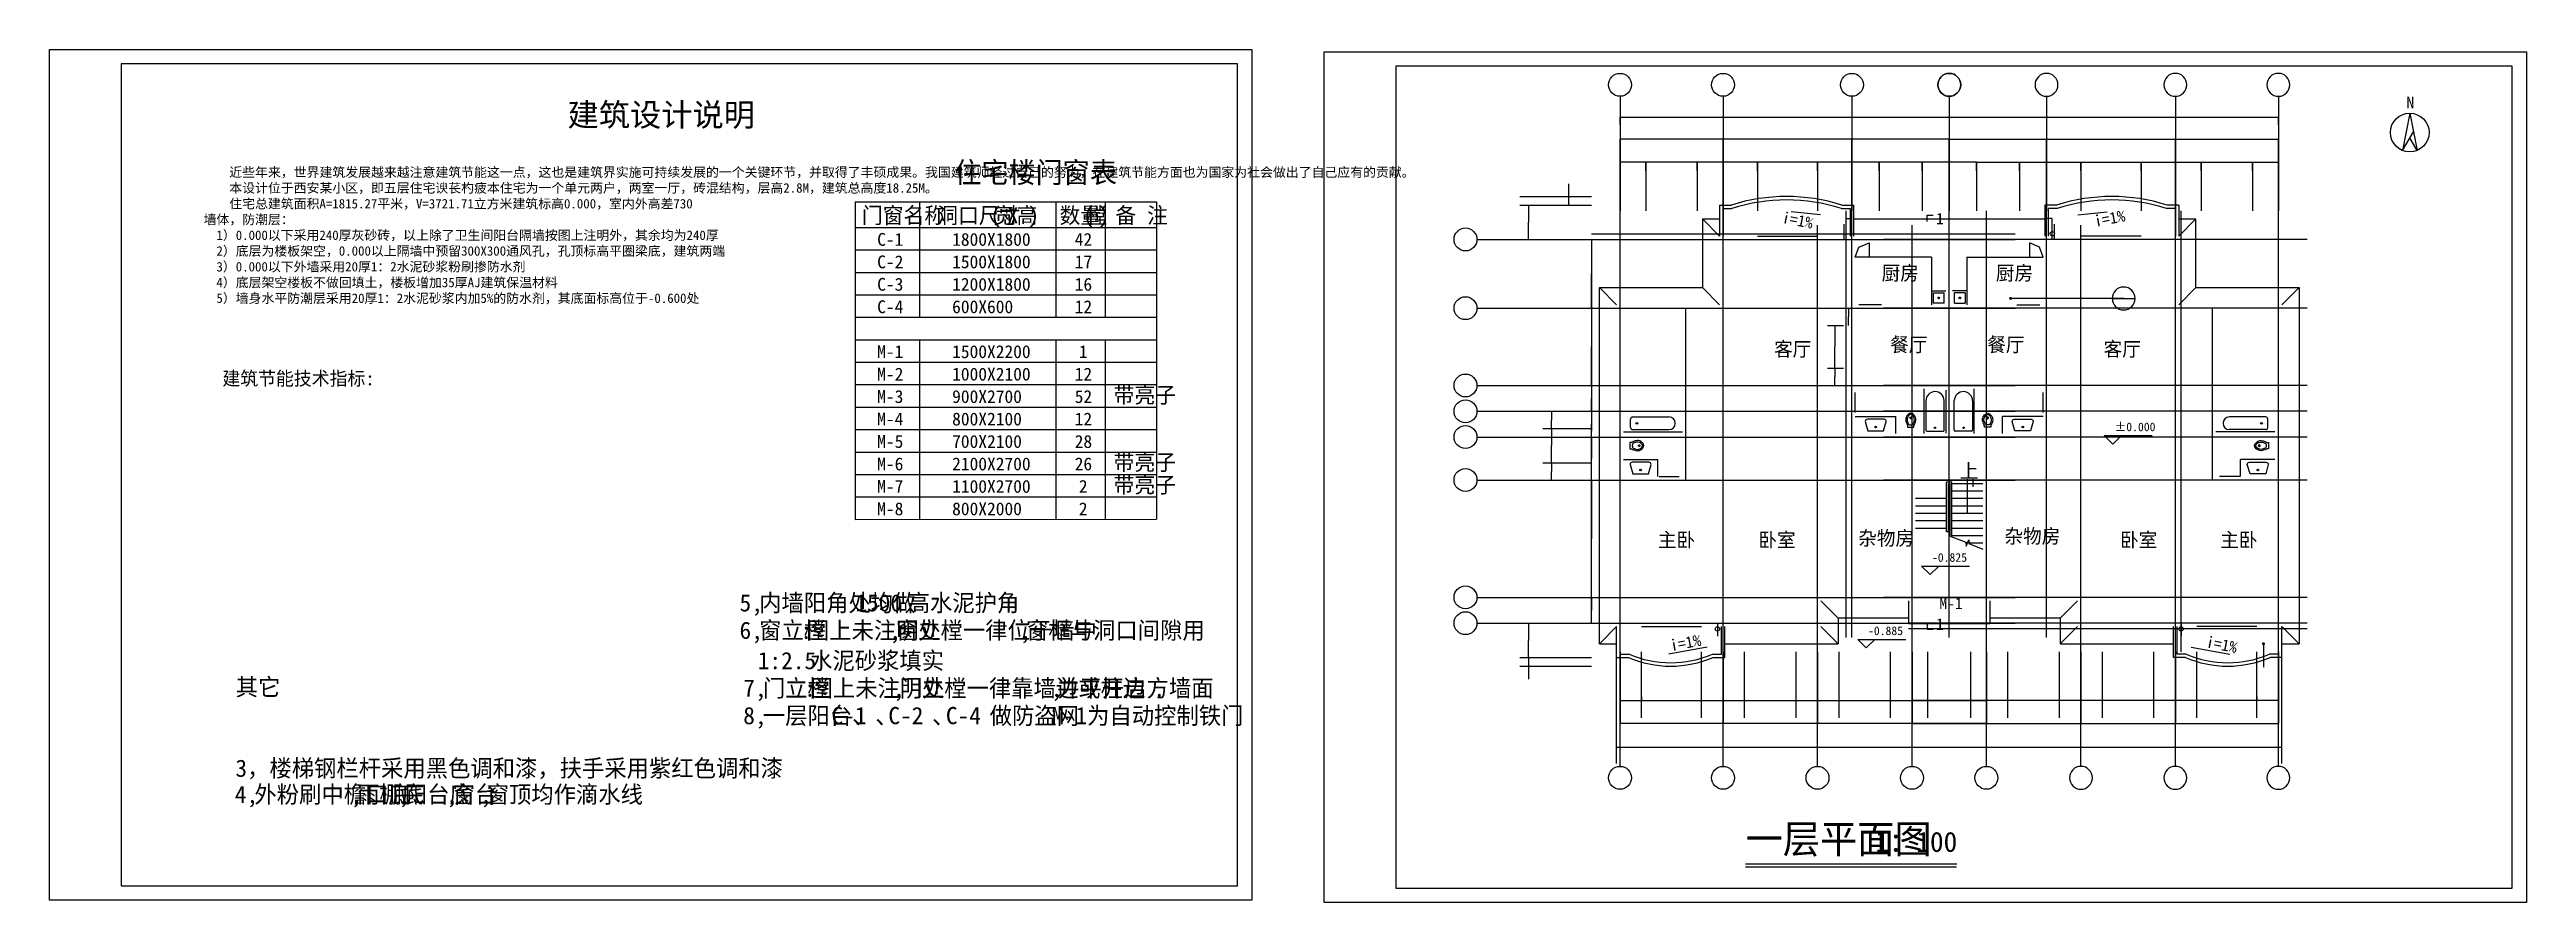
# Model space of a CAD drawing. Header units: metres. Extents: x 338339 to 1133840, y -479113 to 96125.
# Drawn here: x 338995 to 425527, y -183243 to -153461 of the extents above; entities that cross this region are included whole.
import ezdxf

# ---------------------------------------------------------------- set-up
doc = ezdxf.new("R2010")
doc.units = ezdxf.units.M
for name, color, linetype in [('AXIS', 3, 'Continuous'), ('DOTE', 1, 'Continuous'), ('PUB_DIM', 3, 'Continuous'), ('PUB_TEXT', 7, 'Continuous'), ('PUB_TITLE', 4, 'Continuous'), ('STAIR', 2, 'Continuous'), ('WALL', 9, 'Continuous'), ('ZZ-1', 7, 'Continuous')]:
    doc.layers.add(name, color=color, linetype=linetype)
doc.dimstyles.get("Standard").update_dxf_attribs({"dimtxt": 2.5, "dimasz": 2.5, "dimexe": 1.25, "dimexo": 0.625, "dimtad": 1, "dimcen": 2.5, "dimazin": 3, "dimtfac": 1, "dimtmove": 0, "dimatfit": 3})

msp = doc.modelspace()

# ---------------------------------------------------------------- texts
at = {"attachment_point": 1}
for s, insert, char_height in [('{\\f宋体|b0|i0|c134|p54;建筑设计说明}', (357092.39, -155338.9), 800), ('{\\f宋体|b0|i0|c134|p54;    近些年来，世界建筑发展越来越注意建筑节能这一点，这也是建筑界实施可持续发展的一个关键环节，并取得了丰硕成果。我国建筑师经过自己的努力，在建筑节能方面也为国家为社会做出了自己应有的贡献。\\P    本设计位于西安某小区，即五层住宅谀苌杓疲本住宅为一个单元两户，两室一厅，砖混结构，层高2.8M，建筑总高度18.25M。\\P    住宅总建筑面积A=1815.27平米，V=3721.71立方米建筑标高0.000，室内外高差730\\P墙体，防潮层：\\P  1）0.000以下采用240厚灰砂砖，以上除了卫生间阳台隔墙按图上注明外，其余均为240厚\\P  2）底层为楼板架空，0.000以上隔墙中预留300X300通风孔，孔顶标高平圈梁底，建筑两端\\P  3）0.000以下外墙采用20厚1：2水泥砂浆粉刷掺防水剂\\P  4）底层架空楼板不做回填土，楼板增加35厚AJ建筑保温材料\\P  5）墙身水平防潮层采用20厚1：2水泥砂浆内加5%的防水剂，其底面标高位于-0.600处}', (344376.65, -157577.56), 330)]:
    msp.add_mtext(s, dxfattribs=dict(at, insert=insert, char_height=char_height))
at = {"layer": 'PUB_DIM'}
for s, p in [('%%p0.000', (411139.09, -166785.77)), ('-0.825', (404758.41, -171346.53)), ('-0.885', (402523.61, -173906.14))]:
    msp.add_text(s, height=300, dxfattribs=at).set_placement(p)
at = {"layer": 'PUB_TEXT'}
for s, height, p in [('住宅楼门窗表', 728, (370605.26, -158116.41)), ('门窗名称', 560, (367373.07, -159530.06)), ('洞口尺寸', 560, (370003.07, -159530.06)), ('(', 560, (371867.98, -159530.06)), ('宽', 560, (371970.93, -159530.06)), ('X', 560, (372458.16, -159530.06)), ('高', 560, (372780.37, -159530.06)), (')', 560, (373181.27, -159530.06)), ('数量', 560, (374280.22, -159530.06)), ('(', 560, (375106.33, -159530.06)), ('樘', 560, (375212.43, -159530.06)), (')', 560, (375635.39, -159530.06)), ('备 注', 560, (376230.22, -159530.06)), ('1', 400, (404901.65, -159563.63)), ('C-1', 448, (367909.75, -160314.06)), ('1800X1800', 448, (370527.67, -160314.06)), ('42', 448, (374809.45, -160314.06)), ('C-2', 448, (367909.75, -161098.06)), ('1500X1800', 448, (370527.67, -161098.06)), ('17', 448, (374809.45, -161098.06)), ('厨房', 500, (402999.78, -161515.04)), ('厨房', 500, (406988.83, -161515.04)), ('C-3', 448, (367909.75, -161882.06)), ('1200X1800', 448, (370527.67, -161882.06)), ('16', 448, (374809.45, -161882.06)), ('C-4', 448, (367909.75, -162666.06)), ('600X600', 448, (370527.67, -162666.06)), ('12', 448, (374809.45, -162666.06)), ('餐厅', 500, (403298.61, -164013.57)), ('餐厅', 500, (406690.01, -164013.57)), ('M-1', 448, (367909.75, -164234.06)), ('1500X2200', 448, (370527.67, -164234.06)), ('1', 448, (374954.47, -164234.06)), ('客厅', 500, (399242.84, -164170.72)), ('客厅', 500, (410755.22, -164170.72)), ('建筑节能技术指标:', 480, (345034.85, -165185.35)), ('M-2', 448, (367909.75, -165018.06)), ('1000X2100', 448, (370527.67, -165018.06)), ('12', 448, (374809.45, -165018.06)), ('带亮子', 560, (376167.84, -165802.06)), ('M-3', 448, (367909.75, -165802.06)), ('M-4', 448, (367909.75, -166586.06)), ('800X2100', 448, (370527.67, -166586.06)), ('900X2700', 448, (370527.67, -165802.06)), ('52', 448, (374809.45, -165802.06)), ('M-5', 448, (367909.75, -167370.06)), ('700X2100', 448, (370527.67, -167370.06)), ('28', 448, (374809.45, -167370.06)), ('12', 448, (374809.45, -166586.06)), ('M-6', 448, (367909.75, -168154.06)), ('2100X2700', 448, (370527.67, -168154.06)), ('26', 448, (374809.45, -168154.06)), ('带亮子', 560, (376167.84, -168154.06)), ('上', 500, (405732.11, -168424.6)), ('M-7', 448, (367909.75, -168938.06)), ('1100X2700', 448, (370527.67, -168938.06)), ('2', 448, (374954.47, -168938.06)), ('带亮子', 560, (376167.84, -168938.06)), ('M-8', 448, (367909.75, -169722.06)), ('800X2000', 448, (370527.67, -169722.06)), ('2', 448, (374954.47, -169722.06)), ('主卧', 500, (395184.47, -170832.62)), ('卧室', 500, (398692.06, -170832.62)), ('杂物房', 500, (402182.83, -170771.12)), ('杂物房', 500, (407292.46, -170701.66)), ('卧室', 500, (411331.2, -170832.62)), ('主卧', 500, (414829.34, -170832.62)), ('5,', 600, (363099.75, -173080.08)), ('内墙阳角处均做', 600, (363785.47, -173080.08)), ('1500', 600, (367145.47, -173080.08)), ('高水泥护角', 600, (368974.04, -173080.08)), ('M-1', 400, (405018.04, -173001.26)), ('6,', 600, (363099.75, -174040.08)), ('窗立樘', 600, (363785.47, -174040.08)), (':', 600, (365225.47, -174040.08)), ('图上未注明处', 600, (365454.04, -174040.08)), ('窗立樘一律位于墙中', 600, (368562.61, -174040.08)), ('窗框与洞口间隙用', 600, (373111.18, -174040.08)), ('1', 400, (404901.65, -173724.98)), ('1:2.5', 600, (363736.28, -175098)), ('水泥砂浆填实', 600, (365564.85, -175098)), (',', 600, (368334.04, -174040.08)), (',', 600, (372882.61, -174040.08)), ('其它', 600, (345497.75, -176019.26)), ('7,', 600, (363229.33, -176058)), ('门立樘', 600, (363915.05, -176058)), (':', 600, (365355.05, -176058)), ('图上未注明处', 600, (365583.62, -176058)), ('门立樘一律靠墙边或柱边', 600, (368692.19, -176058)), ('并平开启方墙面', 600, (374200.76, -176058)), ('8,', 600, (363229.33, -177018)), ('一层阳台、', 600, (363915.05, -177018)), ('C-1', 600, (366315.05, -177018)), ('C-2', 600, (368298.4, -177018)), (',', 600, (368463.62, -176058)), ('C-4', 600, (370309.83, -177018)), ('做防盗网', 600, (371841.26, -177018)), ('M-1为自动控制铁门', 600, (374019.98, -177018)), (',', 600, (373972.19, -176058)), ('.', 600, (377560.76, -176058)), ('、', 600, (367846.47, -177018)), ('、', 600, (369829.83, -177018)), ('3，楼梯钢栏杆采用黑色调和漆，扶手采用紫红色调和漆', 600, (345488.72, -178855.16)), ('外粉刷中檐口底', 600, (346152.25, -179768.69)), ('雨棚底', 600, (349740.82, -179768.69)), ('阳台底', 600, (351409.39, -179768.69)), ('窗台', 600, (353077.96, -179768.69)), ('窗顶均作滴水线', 600, (354266.54, -179768.69)), ('4,', 600, (345466.54, -179768.69)), (',', 600, (349512.25, -179768.69)), (',', 600, (351180.82, -179768.69)), (',', 600, (352849.39, -179768.69)), (',', 600, (354037.96, -179768.69)), ('.', 600, (357626.54, -179768.69)), ('一层平面图 ', 1000, (398247.3, -181527.37))]:
    msp.add_text(s, height=height, dxfattribs=at).set_placement(p)
for rotation, p in [(349.05, (399493.41, -159509.84)), (10.95, (410466.05, -159657.4)), (11.02, (395651.29, -174475.04)), (348.98, (414308.38, -174326.45))]:
    msp.add_text('i=1%', height=400, rotation=rotation, dxfattribs=at).set_placement(p)
at = {"layer": 'PUB_TITLE', "insert": (402782.31, -180777.7), "char_height": 700, "attachment_point": 1}
msp.add_mtext('{\\f宋体|b0|i0|c134|p54;1\\f宋体|b0|i0|c134|p2;：100}', dxfattribs=at)

# ---------------------------------------------------------------- blocks, each defined once
blk = doc.blocks.new('_AXISO')
blk.add_circle((0, 0), 0.5)
blk = doc.blocks.new('$PLAN$00000379')
for p, q in [((-574.82, 18.03), (-536.01, 18.03)), ((-571.79, 18.03), (-571.79, 18.03)), ((-536.01, -21.97), (-576.12, -21.44))]:
    blk.add_line(p, q)
for points in [[(-285, -110, -0.08), (-434.24, -171.11, -0.17), (-591.86, -152.05, -0.15), (-702.09, -45.51, -0.25), (-702.09, 45.51, -0.14), (-606.56, 144.46, -0.19), (-434.24, 171.11, -0.07), (-319.8, 127.98, 0.01), (-285, 110), (-220, 110), (-220, -110)], [(-306.93, -0.87, -0.07), (-317.35, -63.71, -0.22), (-336.99, -85.07, -0.02), (-436.05, -122.27, -0.16), (-533.25, -122.27, -0.08), (-606.18, -91.93, -0.19), (-665.8, -26.45, -0.25), (-657.73, 38.66, -0.08), (-606.18, 90.19, -0.08), (-556.07, 115.14, -0.09), (-476.99, 125.64, -0.07), (-415.74, 114.27, -0.02), (-371.35, 97.08, 0.02), (-336.99, 83.33, -0.16), (-323.76, 73, -0.17), (-307.53, 11.58)]]:
    blk.add_lwpolyline(points, format="xyb", close=True)
for centre, radius, start, end in [((-548.84, -2.59), 33.16, 100.05, 259.95), ((-536.01, -1.97), 20, 270, 90)]:
    blk.add_arc(centre, radius, start, end)
blk = doc.blocks.new('_INDEX2')
blk.add_line((-0.5, 0), (0.5, 0))
blk.add_lwpolyline([(-0.5, 0, 1), (0.5, 0, 1)], format="xyb", close=True)
blk = doc.blocks.new('$PLAN$00001233')
for p, q in [((478, 2407.64), (-478, -2407.64)), ((-478, -2407.64), (954.54, 7.33)), ((478, 2407.64), (1434, -2407.64)), ((1434, -2407.64), (478, -796.03))]:
    blk.add_line(p, q)
blk.add_circle((478, -94.9), 2502.54)
blk.add_text('N', height=1513.16).set_placement((40.89, 3044.25))
blk = doc.blocks.new('*D1')
for p, q in [((404061.24, -174491.32), (404061.24, -176991.32)), ((406661.24, -174491.32), (406661.24, -176991.32)), ((405359.24, -176991.32), (404060.99, -176991.32)), ((406661.49, -176991.32), (405363.24, -176991.32))]:
    blk.add_line(p, q)
at = {"layer": 'Defpoints'}
for p in [(404061.24, -174491.32), (406661.24, -174491.32), (406661.24, -176991.32)]:
    blk.add_point(p, dxfattribs=at)
at = {"layer": 'AXIS', "insert": (405361.24, -176991.32), "char_height": 1, "attachment_point": 5}
blk.add_mtext('2600', dxfattribs=at)
blk = doc.blocks.new('*D2')
for p, q in [((400761.24, -174491.32), (400761.24, -176991.32)), ((404061.24, -174491.32), (404061.24, -176991.32)), ((402409.24, -176991.32), (400760.99, -176991.32)), ((404061.49, -176991.32), (402413.24, -176991.32))]:
    blk.add_line(p, q)
at = {"layer": 'Defpoints'}
for p in [(400761.24, -174491.32), (404061.24, -174491.32), (404061.24, -176991.32)]:
    blk.add_point(p, dxfattribs=at)
at = {"layer": 'AXIS', "insert": (402411.24, -176991.32), "char_height": 1, "attachment_point": 5}
blk.add_mtext('3300', dxfattribs=at)
blk = doc.blocks.new('*D3')
for p, q in [((397461.24, -174491.32), (397461.24, -176991.32)), ((400761.24, -174491.32), (400761.24, -176991.32)), ((399109.24, -176991.32), (397460.99, -176991.32)), ((400761.49, -176991.32), (399113.24, -176991.32))]:
    blk.add_line(p, q)
at = {"layer": 'Defpoints'}
for p in [(397461.24, -174491.32), (400761.24, -174491.32), (400761.24, -176991.32)]:
    blk.add_point(p, dxfattribs=at)
at = {"layer": 'AXIS', "insert": (399111.24, -176991.32), "char_height": 1, "attachment_point": 5}
blk.add_mtext('3300', dxfattribs=at)
blk = doc.blocks.new('*D4')
for p, q in [((393861.24, -174491.32), (393861.24, -176991.32)), ((397461.24, -174491.32), (397461.24, -176991.32)), ((395659.24, -176991.32), (393860.99, -176991.32)), ((397461.49, -176991.32), (395663.24, -176991.32))]:
    blk.add_line(p, q)
at = {"layer": 'Defpoints'}
for p in [(393861.24, -174491.32), (397461.24, -174491.32), (397461.24, -176991.32)]:
    blk.add_point(p, dxfattribs=at)
at = {"layer": 'AXIS', "insert": (395661.24, -176991.32), "char_height": 1, "attachment_point": 5}
blk.add_mtext('3600', dxfattribs=at)
blk = doc.blocks.new('*D5')
for p, q in [((403659.24, -156591.32), (401960.99, -156591.32)), ((401961.24, -159091.32), (401961.24, -156591.32)), ((405361.49, -156591.32), (403663.24, -156591.32)), ((405361.24, -159091.32), (405361.24, -156591.32))]:
    blk.add_line(p, q)
at = {"layer": 'Defpoints'}
for p in [(405361.24, -156591.32), (401961.24, -159091.32), (405361.24, -159091.32)]:
    blk.add_point(p, dxfattribs=at)
at = {"layer": 'AXIS', "insert": (403661.24, -156591.32), "char_height": 1, "attachment_point": 5}
blk.add_mtext('3400', dxfattribs=at)
blk = doc.blocks.new('*D6')
for p, q in [((399709.24, -156591.32), (397460.99, -156591.32)), ((397461.24, -159091.32), (397461.24, -156591.32)), ((401961.49, -156591.32), (399713.24, -156591.32)), ((401961.24, -159091.32), (401961.24, -156591.32))]:
    blk.add_line(p, q)
at = {"layer": 'Defpoints'}
for p in [(401961.24, -156591.32), (397461.24, -159091.32), (401961.24, -159091.32)]:
    blk.add_point(p, dxfattribs=at)
at = {"layer": 'AXIS', "insert": (399711.24, -156591.32), "char_height": 1, "attachment_point": 5}
blk.add_mtext('4500', dxfattribs=at)
blk = doc.blocks.new('*D7')
for p, q in [((395659.24, -156591.32), (393860.99, -156591.32)), ((393861.24, -159091.32), (393861.24, -156591.32)), ((397461.49, -156591.32), (395663.24, -156591.32)), ((397461.24, -159091.32), (397461.24, -156591.32))]:
    blk.add_line(p, q)
at = {"layer": 'Defpoints'}
for p in [(397461.24, -156591.32), (393861.24, -159091.32), (397461.24, -159091.32)]:
    blk.add_point(p, dxfattribs=at)
at = {"layer": 'AXIS', "insert": (395661.24, -156591.32), "char_height": 1, "attachment_point": 5}
blk.add_mtext('3600', dxfattribs=at)
blk = doc.blocks.new('*D8')
for p, q in [((392861.24, -160091.32), (392861.24, -161291.32)), ((392860.99, -161291.32), (392860.74, -161291.32)), ((392861.24, -162491.32), (392861.24, -161291.32)), ((392861.24, -161291.32), (392861.24, -161291.32)), ((392861.49, -161291.32), (392861.74, -161291.32))]:
    blk.add_line(p, q)
at = {"layer": 'Defpoints'}
for p in [(392861.24, -160091.32), (392861.24, -161291.32), (392861.24, -162491.32)]:
    blk.add_point(p, dxfattribs=at)
at = {"layer": 'AXIS', "insert": (392861.24, -161290.195), "char_height": 1, "attachment_point": 5}
blk.add_mtext('0', dxfattribs=at)
blk = doc.blocks.new('*D9')
for p, q in [((392861.24, -162491.32), (392861.24, -163841.32)), ((392860.99, -163841.32), (392860.74, -163841.32)), ((392861.24, -165191.32), (392861.24, -163841.32)), ((392861.24, -163841.32), (392861.24, -163841.32)), ((392861.49, -163841.32), (392861.74, -163841.32))]:
    blk.add_line(p, q)
at = {"layer": 'Defpoints'}
for p in [(392861.24, -162491.32), (392861.24, -163841.32), (392861.24, -165191.32)]:
    blk.add_point(p, dxfattribs=at)
at = {"layer": 'AXIS', "insert": (392861.24, -163840.195), "char_height": 1, "attachment_point": 5}
blk.add_mtext('0', dxfattribs=at)
blk = doc.blocks.new('*D10')
for p, q in [((392861.24, -165191.32), (392861.24, -165641.32)), ((392860.99, -165641.32), (392860.74, -165641.32)), ((392861.24, -166091.32), (392861.24, -165641.32)), ((392861.24, -165641.32), (392861.24, -165641.32)), ((392861.49, -165641.32), (392861.74, -165641.32))]:
    blk.add_line(p, q)
at = {"layer": 'Defpoints'}
for p in [(392861.24, -165191.32), (392861.24, -165641.32), (392861.24, -166091.32)]:
    blk.add_point(p, dxfattribs=at)
at = {"layer": 'AXIS', "insert": (392861.24, -165640.195), "char_height": 1, "attachment_point": 5}
blk.add_mtext('0', dxfattribs=at)
blk = doc.blocks.new('*D11')
for p, q in [((392861.24, -166091.32), (392861.24, -166541.32)), ((392860.99, -166541.32), (392860.74, -166541.32)), ((392861.24, -166991.32), (392861.24, -166541.32)), ((392861.24, -166541.32), (392861.24, -166541.32)), ((392861.49, -166541.32), (392861.74, -166541.32))]:
    blk.add_line(p, q)
at = {"layer": 'Defpoints'}
for p in [(392861.24, -166091.32), (392861.24, -166541.32), (392861.24, -166991.32)]:
    blk.add_point(p, dxfattribs=at)
at = {"layer": 'AXIS', "insert": (392861.24, -166540.195), "char_height": 1, "attachment_point": 5}
blk.add_mtext('0', dxfattribs=at)
blk = doc.blocks.new('*D12')
for p, q in [((392861.24, -166991.32), (392861.24, -167741.32)), ((392860.99, -167741.32), (392860.74, -167741.32)), ((392861.24, -168491.32), (392861.24, -167741.32)), ((392861.24, -167741.32), (392861.24, -167741.32)), ((392861.49, -167741.32), (392861.74, -167741.32))]:
    blk.add_line(p, q)
at = {"layer": 'Defpoints'}
for p in [(392861.24, -166991.32), (392861.24, -167741.32), (392861.24, -168491.32)]:
    blk.add_point(p, dxfattribs=at)
at = {"layer": 'AXIS', "insert": (392861.24, -167740.195), "char_height": 1, "attachment_point": 5}
blk.add_mtext('0', dxfattribs=at)
blk = doc.blocks.new('*D13')
for p, q in [((392861.24, -168491.32), (392861.24, -170541.32)), ((392860.99, -170541.32), (392860.74, -170541.32)), ((392861.24, -172591.32), (392861.24, -170541.32)), ((392861.24, -170541.32), (392861.24, -170541.32)), ((392861.49, -170541.32), (392861.74, -170541.32))]:
    blk.add_line(p, q)
at = {"layer": 'Defpoints'}
for p in [(392861.24, -168491.32), (392861.24, -170541.32), (392861.24, -172591.32)]:
    blk.add_point(p, dxfattribs=at)
at = {"layer": 'AXIS', "insert": (392861.24, -170540.195), "char_height": 1, "attachment_point": 5}
blk.add_mtext('0', dxfattribs=at)
blk = doc.blocks.new('*D14')
for p, q in [((392860.99, -173041.32), (392860.74, -173041.32)), ((392861.24, -172591.32), (392861.24, -173041.32)), ((392861.24, -173491.32), (392861.24, -173041.32)), ((392861.24, -173041.32), (392861.24, -173041.32)), ((392861.49, -173041.32), (392861.74, -173041.32))]:
    blk.add_line(p, q)
at = {"layer": 'Defpoints'}
for p in [(392861.24, -172591.32), (392861.24, -173041.32), (392861.24, -173491.32)]:
    blk.add_point(p, dxfattribs=at)
at = {"layer": 'AXIS', "insert": (392861.24, -173040.195), "char_height": 1, "attachment_point": 5}
blk.add_mtext('0', dxfattribs=at)
blk = doc.blocks.new('*D15')
for p, q in [((392861.24, -160091.32), (392861.24, -166791.32)), ((392860.99, -166791.32), (392860.74, -166791.32)), ((392861.24, -173491.32), (392861.24, -166791.32)), ((392861.24, -166791.32), (392861.24, -166791.32)), ((392861.49, -166791.32), (392861.74, -166791.32))]:
    blk.add_line(p, q)
at = {"layer": 'Defpoints'}
for p in [(392861.24, -160091.32), (392861.24, -166791.32), (392861.24, -173491.32)]:
    blk.add_point(p, dxfattribs=at)
at = {"layer": 'AXIS', "insert": (392861.24, -166790.195), "char_height": 1, "attachment_point": 5}
blk.add_mtext('0', dxfattribs=at)
blk = doc.blocks.new('*D16')
for p, q in [((393861.24, -176053.9), (393861.24, -176191.32)), ((393861.49, -176191.32), (394234.74, -176191.32)), ((394237.74, -176191.32), (394610.99, -176191.32)), ((394611.24, -176053.9), (394611.24, -176191.32))]:
    blk.add_line(p, q)
at = {"layer": 'Defpoints'}
for p in [(393861.24, -176053.9), (393861.24, -176191.32), (394611.24, -176053.9)]:
    blk.add_point(p, dxfattribs=at)
at = {"layer": 'PUB_DIM', "insert": (394236.24, -176191.32), "char_height": 1, "attachment_point": 5}
blk.add_mtext('750', dxfattribs=at)
blk = doc.blocks.new('*D17')
for p, q in [((394611.24, -176491.32), (394611.24, -176191.32)), ((394611.49, -176191.32), (395659.24, -176191.32)), ((395663.24, -176191.32), (396710.99, -176191.32)), ((396711.24, -176491.32), (396711.24, -176191.32))]:
    blk.add_line(p, q)
at = {"layer": 'Defpoints'}
for p in [(394611.24, -176191.32), (394611.24, -176491.32), (396711.24, -176491.32)]:
    blk.add_point(p, dxfattribs=at)
at = {"layer": 'PUB_DIM', "insert": (395661.24, -176191.32), "char_height": 1, "attachment_point": 5}
blk.add_mtext('2100', dxfattribs=at)
blk = doc.blocks.new('*D18')
for p, q in [((396711.24, -176491.32), (396711.24, -176191.32)), ((396711.49, -176191.32), (397084.74, -176191.32)), ((397087.74, -176191.32), (397460.99, -176191.32)), ((397461.24, -176491.32), (397461.24, -176191.32))]:
    blk.add_line(p, q)
at = {"layer": 'Defpoints'}
for p in [(396711.24, -176191.32), (396711.24, -176491.32), (397461.24, -176491.32)]:
    blk.add_point(p, dxfattribs=at)
at = {"layer": 'PUB_DIM', "insert": (397086.24, -176191.32), "char_height": 1, "attachment_point": 5}
blk.add_mtext('750', dxfattribs=at)
blk = doc.blocks.new('*D19')
for p, q in [((397461.24, -176491.32), (397461.24, -176191.32)), ((397461.49, -176191.32), (397834.74, -176191.32)), ((397837.74, -176191.32), (398210.99, -176191.32)), ((398211.24, -176491.32), (398211.24, -176191.32))]:
    blk.add_line(p, q)
at = {"layer": 'Defpoints'}
for p in [(397461.24, -176191.32), (397461.24, -176491.32), (398211.24, -176491.32)]:
    blk.add_point(p, dxfattribs=at)
at = {"layer": 'PUB_DIM', "insert": (397836.24, -176191.32), "char_height": 1, "attachment_point": 5}
blk.add_mtext('750', dxfattribs=at)
blk = doc.blocks.new('*D20')
for p, q in [((398211.24, -176491.32), (398211.24, -176191.32)), ((398211.49, -176191.32), (399109.24, -176191.32)), ((399113.24, -176191.32), (400010.99, -176191.32)), ((400011.24, -176491.32), (400011.24, -176191.32))]:
    blk.add_line(p, q)
at = {"layer": 'Defpoints'}
for p in [(398211.24, -176191.32), (398211.24, -176491.32), (400011.24, -176491.32)]:
    blk.add_point(p, dxfattribs=at)
at = {"layer": 'PUB_DIM', "insert": (399111.24, -176191.32), "char_height": 1, "attachment_point": 5}
blk.add_mtext('1800', dxfattribs=at)
blk = doc.blocks.new('*D21')
for p, q in [((400011.24, -176491.32), (400011.24, -176191.32)), ((400011.49, -176191.32), (400384.74, -176191.32)), ((400387.74, -176191.32), (400760.99, -176191.32)), ((400761.24, -176491.32), (400761.24, -176191.32))]:
    blk.add_line(p, q)
at = {"layer": 'Defpoints'}
for p in [(400011.24, -176191.32), (400011.24, -176491.32), (400761.24, -176491.32)]:
    blk.add_point(p, dxfattribs=at)
at = {"layer": 'PUB_DIM', "insert": (400386.24, -176191.32), "char_height": 1, "attachment_point": 5}
blk.add_mtext('750', dxfattribs=at)
blk = doc.blocks.new('*D22')
for p, q in [((400761.24, -176491.32), (400761.24, -176191.32)), ((400761.49, -176191.32), (401134.74, -176191.32)), ((401137.74, -176191.32), (401510.99, -176191.32)), ((401511.24, -176491.32), (401511.24, -176191.32))]:
    blk.add_line(p, q)
at = {"layer": 'Defpoints'}
for p in [(400761.24, -176191.32), (400761.24, -176491.32), (401511.24, -176491.32)]:
    blk.add_point(p, dxfattribs=at)
at = {"layer": 'PUB_DIM', "insert": (401136.24, -176191.32), "char_height": 1, "attachment_point": 5}
blk.add_mtext('750', dxfattribs=at)
blk = doc.blocks.new('*D23')
for p, q in [((401511.24, -176491.32), (401511.24, -176191.32)), ((401511.49, -176191.32), (402409.24, -176191.32)), ((402413.24, -176191.32), (403310.99, -176191.32)), ((403311.24, -176491.32), (403311.24, -176191.32))]:
    blk.add_line(p, q)
at = {"layer": 'Defpoints'}
for p in [(401511.24, -176191.32), (401511.24, -176491.32), (403311.24, -176491.32)]:
    blk.add_point(p, dxfattribs=at)
at = {"layer": 'PUB_DIM', "insert": (402411.24, -176191.32), "char_height": 1, "attachment_point": 5}
blk.add_mtext('1800', dxfattribs=at)
blk = doc.blocks.new('*D24')
for p, q in [((403311.24, -176491.32), (403311.24, -176191.32)), ((403311.49, -176191.32), (403684.74, -176191.32)), ((403687.74, -176191.32), (404060.99, -176191.32)), ((404061.24, -176491.32), (404061.24, -176191.32))]:
    blk.add_line(p, q)
at = {"layer": 'Defpoints'}
for p in [(403311.24, -176191.32), (403311.24, -176491.32), (404061.24, -176491.32)]:
    blk.add_point(p, dxfattribs=at)
at = {"layer": 'PUB_DIM', "insert": (403686.24, -176191.32), "char_height": 1, "attachment_point": 5}
blk.add_mtext('750', dxfattribs=at)
blk = doc.blocks.new('*D25')
for p, q in [((404061.24, -176491.32), (404061.24, -176191.32)), ((404061.49, -176191.32), (404334.74, -176191.32)), ((404337.74, -176191.32), (404610.99, -176191.32)), ((404611.24, -176491.32), (404611.24, -176191.32))]:
    blk.add_line(p, q)
at = {"layer": 'Defpoints'}
for p in [(404061.24, -176191.32), (404061.24, -176491.32), (404611.24, -176491.32)]:
    blk.add_point(p, dxfattribs=at)
at = {"layer": 'PUB_DIM', "insert": (404336.24, -176191.32), "char_height": 1, "attachment_point": 5}
blk.add_mtext('550', dxfattribs=at)
blk = doc.blocks.new('*D26')
for p, q in [((404611.24, -176491.32), (404611.24, -176191.32)), ((404611.49, -176191.32), (405359.24, -176191.32)), ((405363.24, -176191.32), (406110.99, -176191.32)), ((406111.24, -176491.32), (406111.24, -176191.32))]:
    blk.add_line(p, q)
at = {"layer": 'Defpoints'}
for p in [(404611.24, -176191.32), (404611.24, -176491.32), (406111.24, -176491.32)]:
    blk.add_point(p, dxfattribs=at)
at = {"layer": 'PUB_DIM', "insert": (405361.24, -176191.32), "char_height": 1, "attachment_point": 5}
blk.add_mtext('1500', dxfattribs=at)
blk = doc.blocks.new('*D27')
for p, q in [((406111.24, -176491.32), (406111.24, -176191.32)), ((406111.49, -176191.32), (406384.74, -176191.32)), ((406387.74, -176191.32), (406660.99, -176191.32)), ((406661.24, -176491.32), (406661.24, -176191.32))]:
    blk.add_line(p, q)
at = {"layer": 'Defpoints'}
for p in [(406111.24, -176191.32), (406111.24, -176491.32), (406661.24, -176491.32)]:
    blk.add_point(p, dxfattribs=at)
at = {"layer": 'PUB_DIM', "insert": (406386.24, -176191.32), "char_height": 1, "attachment_point": 5}
blk.add_mtext('550', dxfattribs=at)
blk = doc.blocks.new('*D28')
for p, q in [((403659.24, -157391.32), (402910.99, -157391.32)), ((402911.24, -157691.32), (402911.24, -157391.32)), ((404411.49, -157391.32), (403663.24, -157391.32)), ((404411.24, -157691.32), (404411.24, -157391.32))]:
    blk.add_line(p, q)
at = {"layer": 'Defpoints'}
for p in [(404411.24, -157391.32), (402911.24, -157691.32), (404411.24, -157691.32)]:
    blk.add_point(p, dxfattribs=at)
at = {"layer": 'PUB_DIM', "insert": (403661.24, -157391.32), "char_height": 1, "attachment_point": 5}
blk.add_mtext('1500', dxfattribs=at)
blk = doc.blocks.new('*D29')
for p, q in [((402434.74, -157391.32), (401960.99, -157391.32)), ((401961.24, -157691.32), (401961.24, -157391.32)), ((402911.49, -157391.32), (402437.74, -157391.32)), ((402911.24, -157691.32), (402911.24, -157391.32))]:
    blk.add_line(p, q)
at = {"layer": 'Defpoints'}
for p in [(402911.24, -157391.32), (401961.24, -157691.32), (402911.24, -157691.32)]:
    blk.add_point(p, dxfattribs=at)
at = {"layer": 'PUB_DIM', "insert": (402436.24, -157391.32), "char_height": 1, "attachment_point": 5}
blk.add_mtext('950', dxfattribs=at)
blk = doc.blocks.new('*D30')
for p, q in [((401359.24, -157391.32), (400760.99, -157391.32)), ((400761.24, -157691.32), (400761.24, -157391.32)), ((401961.49, -157391.32), (401363.24, -157391.32)), ((401961.24, -157691.32), (401961.24, -157391.32))]:
    blk.add_line(p, q)
at = {"layer": 'Defpoints'}
for p in [(401961.24, -157391.32), (400761.24, -157691.32), (401961.24, -157691.32)]:
    blk.add_point(p, dxfattribs=at)
at = {"layer": 'PUB_DIM', "insert": (401361.24, -157391.32), "char_height": 1, "attachment_point": 5}
blk.add_mtext('1200', dxfattribs=at)
blk = doc.blocks.new('*D31')
for p, q in [((399709.24, -157391.32), (398660.99, -157391.32)), ((398661.24, -157691.32), (398661.24, -157391.32)), ((400761.49, -157391.32), (399713.24, -157391.32)), ((400761.24, -157691.32), (400761.24, -157391.32))]:
    blk.add_line(p, q)
at = {"layer": 'Defpoints'}
for p in [(400761.24, -157391.32), (398661.24, -157691.32), (400761.24, -157691.32)]:
    blk.add_point(p, dxfattribs=at)
at = {"layer": 'PUB_DIM', "insert": (399711.24, -157391.32), "char_height": 1, "attachment_point": 5}
blk.add_mtext('2100', dxfattribs=at)
blk = doc.blocks.new('*D32')
for p, q in [((398059.24, -157391.32), (397460.99, -157391.32)), ((397461.24, -157691.32), (397461.24, -157391.32)), ((398661.49, -157391.32), (398063.24, -157391.32)), ((398661.24, -157691.32), (398661.24, -157391.32))]:
    blk.add_line(p, q)
at = {"layer": 'Defpoints'}
for p in [(398661.24, -157391.32), (397461.24, -157691.32), (398661.24, -157691.32)]:
    blk.add_point(p, dxfattribs=at)
at = {"layer": 'PUB_DIM', "insert": (398061.24, -157391.32), "char_height": 1, "attachment_point": 5}
blk.add_mtext('1200', dxfattribs=at)
blk = doc.blocks.new('*D33')
for p, q in [((397009.74, -157391.32), (396560.99, -157391.32)), ((396561.24, -157691.32), (396561.24, -157391.32)), ((397461.49, -157391.32), (397012.74, -157391.32)), ((397461.24, -157691.32), (397461.24, -157391.32))]:
    blk.add_line(p, q)
at = {"layer": 'Defpoints'}
for p in [(397461.24, -157391.32), (396561.24, -157691.32), (397461.24, -157691.32)]:
    blk.add_point(p, dxfattribs=at)
at = {"layer": 'PUB_DIM', "insert": (397011.24, -157391.32), "char_height": 1, "attachment_point": 5}
blk.add_mtext('900', dxfattribs=at)
blk = doc.blocks.new('*D34')
for p, q in [((395659.24, -157391.32), (394760.99, -157391.32)), ((394761.24, -157691.32), (394761.24, -157391.32)), ((396561.49, -157391.32), (395663.24, -157391.32)), ((396561.24, -157691.32), (396561.24, -157391.32))]:
    blk.add_line(p, q)
at = {"layer": 'Defpoints'}
for p in [(396561.24, -157391.32), (394761.24, -157691.32), (396561.24, -157691.32)]:
    blk.add_point(p, dxfattribs=at)
at = {"layer": 'PUB_DIM', "insert": (395661.24, -157391.32), "char_height": 1, "attachment_point": 5}
blk.add_mtext('1800', dxfattribs=at)
blk = doc.blocks.new('*D35')
for p, q in [((394309.74, -157391.32), (393860.99, -157391.32)), ((393861.24, -157691.32), (393861.24, -157391.32)), ((394761.49, -157391.32), (394312.74, -157391.32)), ((394761.24, -157691.32), (394761.24, -157391.32))]:
    blk.add_line(p, q)
at = {"layer": 'Defpoints'}
for p in [(394761.24, -157391.32), (393861.24, -157691.32), (394761.24, -157691.32)]:
    blk.add_point(p, dxfattribs=at)
at = {"layer": 'PUB_DIM', "insert": (394311.24, -157391.32), "char_height": 1, "attachment_point": 5}
blk.add_mtext('900', dxfattribs=at)
blk = doc.blocks.new('*D36')
for p, q in [((414161.24, -157691.32), (414161.24, -157391.32)), ((414161.49, -157391.32), (415059.24, -157391.32)), ((415063.24, -157391.32), (415960.99, -157391.32)), ((415961.24, -157691.32), (415961.24, -157391.32))]:
    blk.add_line(p, q)
at = {"layer": 'Defpoints'}
for p in [(414161.24, -157391.32), (414161.24, -157691.32), (415961.24, -157691.32)]:
    blk.add_point(p, dxfattribs=at)
at = {"layer": 'PUB_DIM', "insert": (415061.24, -157391.32), "char_height": 1, "attachment_point": 5}
blk.add_mtext('1800', dxfattribs=at)
blk = doc.blocks.new('*D37')
for p, q in [((415059.24, -176191.32), (414010.99, -176191.32)), ((414011.24, -176491.32), (414011.24, -176191.32)), ((416111.49, -176191.32), (415063.24, -176191.32)), ((416111.24, -176491.32), (416111.24, -176191.32))]:
    blk.add_line(p, q)
at = {"layer": 'Defpoints'}
for p in [(414011.24, -176491.32), (416111.24, -176191.32), (416111.24, -176491.32)]:
    blk.add_point(p, dxfattribs=at)
at = {"layer": 'PUB_DIM', "insert": (415061.24, -176191.32), "char_height": 1, "attachment_point": 5}
blk.add_mtext('2100', dxfattribs=at)
blk = doc.blocks.new('*D38')
for p, q in [((413261.24, -159091.32), (413261.24, -156591.32)), ((413261.49, -156591.32), (415059.24, -156591.32)), ((415063.24, -156591.32), (416860.99, -156591.32)), ((416861.24, -159091.32), (416861.24, -156591.32))]:
    blk.add_line(p, q)
at = {"layer": 'Defpoints'}
for p in [(413261.24, -156591.32), (413261.24, -159091.32), (416861.24, -159091.32)]:
    blk.add_point(p, dxfattribs=at)
at = {"layer": 'AXIS', "insert": (415061.24, -156591.32), "char_height": 1, "attachment_point": 5}
blk.add_mtext('3600', dxfattribs=at)
blk = doc.blocks.new('*D39')
for p, q in [((413261.24, -174491.32), (413261.24, -176991.32)), ((416861.24, -174491.32), (416861.24, -176991.32)), ((413261.49, -176991.32), (415059.24, -176991.32)), ((415063.24, -176991.32), (416860.99, -176991.32))]:
    blk.add_line(p, q)
at = {"layer": 'Defpoints'}
for p in [(413261.24, -174491.32), (416861.24, -174491.32), (413261.24, -176991.32)]:
    blk.add_point(p, dxfattribs=at)
at = {"layer": 'AXIS', "insert": (415061.24, -176991.32), "char_height": 1, "attachment_point": 5}
blk.add_mtext('3600', dxfattribs=at)
blk = doc.blocks.new('*D40')
for p, q in [((416484.74, -176191.32), (416110.99, -176191.32)), ((416111.24, -176053.9), (416111.24, -176191.32)), ((416861.49, -176191.32), (416487.74, -176191.32)), ((416861.24, -176053.9), (416861.24, -176191.32))]:
    blk.add_line(p, q)
at = {"layer": 'Defpoints'}
for p in [(416111.24, -176053.9), (416861.24, -176053.9), (416861.24, -176191.32)]:
    blk.add_point(p, dxfattribs=at)
at = {"layer": 'PUB_DIM', "insert": (416486.24, -176191.32), "char_height": 1, "attachment_point": 5}
blk.add_mtext('750', dxfattribs=at)
blk = doc.blocks.new('*D41')
for p, q in [((415961.24, -157691.32), (415961.24, -157391.32)), ((415961.49, -157391.32), (416409.74, -157391.32)), ((416412.74, -157391.32), (416860.99, -157391.32)), ((416861.24, -157691.32), (416861.24, -157391.32))]:
    blk.add_line(p, q)
at = {"layer": 'Defpoints'}
for p in [(415961.24, -157391.32), (415961.24, -157691.32), (416861.24, -157691.32)]:
    blk.add_point(p, dxfattribs=at)
at = {"layer": 'PUB_DIM', "insert": (416411.24, -157391.32), "char_height": 1, "attachment_point": 5}
blk.add_mtext('900', dxfattribs=at)
blk = doc.blocks.new('*D42')
for p, q in [((408309.24, -176191.32), (407410.99, -176191.32)), ((407411.24, -176491.32), (407411.24, -176191.32)), ((409211.49, -176191.32), (408313.24, -176191.32)), ((409211.24, -176491.32), (409211.24, -176191.32))]:
    blk.add_line(p, q)
at = {"layer": 'Defpoints'}
for p in [(407411.24, -176491.32), (409211.24, -176191.32), (409211.24, -176491.32)]:
    blk.add_point(p, dxfattribs=at)
at = {"layer": 'PUB_DIM', "insert": (408311.24, -176191.32), "char_height": 1, "attachment_point": 5}
blk.add_mtext('1800', dxfattribs=at)
blk = doc.blocks.new('*D43')
for p, q in [((406661.24, -174491.32), (406661.24, -176991.32)), ((409961.24, -174491.32), (409961.24, -176991.32)), ((406661.49, -176991.32), (408309.24, -176991.32)), ((408313.24, -176991.32), (409960.99, -176991.32))]:
    blk.add_line(p, q)
at = {"layer": 'Defpoints'}
for p in [(406661.24, -174491.32), (409961.24, -174491.32), (406661.24, -176991.32)]:
    blk.add_point(p, dxfattribs=at)
at = {"layer": 'AXIS', "insert": (408311.24, -176991.32), "char_height": 1, "attachment_point": 5}
blk.add_mtext('3300', dxfattribs=at)
blk = doc.blocks.new('*D44')
for p, q in [((411609.24, -176191.32), (410710.99, -176191.32)), ((410711.24, -176491.32), (410711.24, -176191.32)), ((412511.49, -176191.32), (411613.24, -176191.32)), ((412511.24, -176491.32), (412511.24, -176191.32))]:
    blk.add_line(p, q)
at = {"layer": 'Defpoints'}
for p in [(410711.24, -176491.32), (412511.24, -176191.32), (412511.24, -176491.32)]:
    blk.add_point(p, dxfattribs=at)
at = {"layer": 'PUB_DIM', "insert": (411611.24, -176191.32), "char_height": 1, "attachment_point": 5}
blk.add_mtext('1800', dxfattribs=at)
blk = doc.blocks.new('*D45')
for p, q in [((409961.24, -174491.32), (409961.24, -176991.32)), ((413261.24, -174491.32), (413261.24, -176991.32)), ((409961.49, -176991.32), (411609.24, -176991.32)), ((411613.24, -176991.32), (413260.99, -176991.32))]:
    blk.add_line(p, q)
at = {"layer": 'Defpoints'}
for p in [(409961.24, -174491.32), (413261.24, -174491.32), (409961.24, -176991.32)]:
    blk.add_point(p, dxfattribs=at)
at = {"layer": 'AXIS', "insert": (411611.24, -176991.32), "char_height": 1, "attachment_point": 5}
blk.add_mtext('3300', dxfattribs=at)
blk = doc.blocks.new('*D46')
for p, q in [((412884.74, -176191.32), (412510.99, -176191.32)), ((412511.24, -176491.32), (412511.24, -176191.32)), ((413261.49, -176191.32), (412887.74, -176191.32)), ((413261.24, -176491.32), (413261.24, -176191.32))]:
    blk.add_line(p, q)
at = {"layer": 'Defpoints'}
for p in [(412511.24, -176491.32), (413261.24, -176191.32), (413261.24, -176491.32)]:
    blk.add_point(p, dxfattribs=at)
at = {"layer": 'PUB_DIM', "insert": (412886.24, -176191.32), "char_height": 1, "attachment_point": 5}
blk.add_mtext('750', dxfattribs=at)
blk = doc.blocks.new('*D47')
for p, q in [((413634.74, -176191.32), (413260.99, -176191.32)), ((413261.24, -176491.32), (413261.24, -176191.32)), ((414011.49, -176191.32), (413637.74, -176191.32)), ((414011.24, -176491.32), (414011.24, -176191.32))]:
    blk.add_line(p, q)
at = {"layer": 'Defpoints'}
for p in [(413261.24, -176491.32), (414011.24, -176191.32), (414011.24, -176491.32)]:
    blk.add_point(p, dxfattribs=at)
at = {"layer": 'PUB_DIM', "insert": (413636.24, -176191.32), "char_height": 1, "attachment_point": 5}
blk.add_mtext('750', dxfattribs=at)
blk = doc.blocks.new('*D48')
for p, q in [((410334.74, -176191.32), (409960.99, -176191.32)), ((409961.24, -176491.32), (409961.24, -176191.32)), ((410711.49, -176191.32), (410337.74, -176191.32)), ((410711.24, -176491.32), (410711.24, -176191.32))]:
    blk.add_line(p, q)
at = {"layer": 'Defpoints'}
for p in [(409961.24, -176491.32), (410711.24, -176191.32), (410711.24, -176491.32)]:
    blk.add_point(p, dxfattribs=at)
at = {"layer": 'PUB_DIM', "insert": (410336.24, -176191.32), "char_height": 1, "attachment_point": 5}
blk.add_mtext('750', dxfattribs=at)
blk = doc.blocks.new('*D49')
for p, q in [((409584.74, -176191.32), (409210.99, -176191.32)), ((409211.24, -176491.32), (409211.24, -176191.32)), ((409961.49, -176191.32), (409587.74, -176191.32)), ((409961.24, -176491.32), (409961.24, -176191.32))]:
    blk.add_line(p, q)
at = {"layer": 'Defpoints'}
for p in [(409211.24, -176491.32), (409961.24, -176191.32), (409961.24, -176491.32)]:
    blk.add_point(p, dxfattribs=at)
at = {"layer": 'PUB_DIM', "insert": (409586.24, -176191.32), "char_height": 1, "attachment_point": 5}
blk.add_mtext('750', dxfattribs=at)
blk = doc.blocks.new('*D50')
for p, q in [((405359.24, -176191.32), (404610.99, -176191.32)), ((404611.24, -176491.32), (404611.24, -176191.32)), ((406111.49, -176191.32), (405363.24, -176191.32)), ((406111.24, -176491.32), (406111.24, -176191.32))]:
    blk.add_line(p, q)
at = {"layer": 'Defpoints'}
for p in [(404611.24, -176491.32), (406111.24, -176191.32), (406111.24, -176491.32)]:
    blk.add_point(p, dxfattribs=at)
at = {"layer": 'PUB_DIM', "insert": (405361.24, -176191.32), "char_height": 1, "attachment_point": 5}
blk.add_mtext('1500', dxfattribs=at)
blk = doc.blocks.new('*D51')
for p, q in [((406384.74, -176191.32), (406110.99, -176191.32)), ((406111.24, -176491.32), (406111.24, -176191.32)), ((406661.49, -176191.32), (406387.74, -176191.32)), ((406661.24, -176491.32), (406661.24, -176191.32))]:
    blk.add_line(p, q)
at = {"layer": 'Defpoints'}
for p in [(406111.24, -176491.32), (406661.24, -176191.32), (406661.24, -176491.32)]:
    blk.add_point(p, dxfattribs=at)
at = {"layer": 'PUB_DIM', "insert": (406386.24, -176191.32), "char_height": 1, "attachment_point": 5}
blk.add_mtext('550', dxfattribs=at)
blk = doc.blocks.new('*D52')
for p, q in [((404061.24, -174491.32), (404061.24, -176991.32)), ((406661.24, -174491.32), (406661.24, -176991.32)), ((404061.49, -176991.32), (405359.24, -176991.32)), ((405363.24, -176991.32), (406660.99, -176991.32))]:
    blk.add_line(p, q)
at = {"layer": 'Defpoints'}
for p in [(404061.24, -174491.32), (406661.24, -174491.32), (404061.24, -176991.32)]:
    blk.add_point(p, dxfattribs=at)
at = {"layer": 'AXIS', "insert": (405361.24, -176991.32), "char_height": 1, "attachment_point": 5}
blk.add_mtext('2600', dxfattribs=at)
blk = doc.blocks.new('*D53')
for p, q in [((407034.74, -176191.32), (406660.99, -176191.32)), ((406661.24, -176491.32), (406661.24, -176191.32)), ((407411.49, -176191.32), (407037.74, -176191.32)), ((407411.24, -176491.32), (407411.24, -176191.32))]:
    blk.add_line(p, q)
at = {"layer": 'Defpoints'}
for p in [(406661.24, -176491.32), (407411.24, -176191.32), (407411.24, -176491.32)]:
    blk.add_point(p, dxfattribs=at)
at = {"layer": 'PUB_DIM', "insert": (407036.24, -176191.32), "char_height": 1, "attachment_point": 5}
blk.add_mtext('750', dxfattribs=at)
blk = doc.blocks.new('*D54')
for p, q in [((404334.74, -176191.32), (404060.99, -176191.32)), ((404061.24, -176491.32), (404061.24, -176191.32)), ((404611.49, -176191.32), (404337.74, -176191.32)), ((404611.24, -176491.32), (404611.24, -176191.32))]:
    blk.add_line(p, q)
at = {"layer": 'Defpoints'}
for p in [(404061.24, -176491.32), (404611.24, -176191.32), (404611.24, -176491.32)]:
    blk.add_point(p, dxfattribs=at)
at = {"layer": 'PUB_DIM', "insert": (404336.24, -176191.32), "char_height": 1, "attachment_point": 5}
blk.add_mtext('550', dxfattribs=at)
blk = doc.blocks.new('*D55')
for p, q in [((408761.24, -159091.32), (408761.24, -156591.32)), ((408761.49, -156591.32), (411009.24, -156591.32)), ((411013.24, -156591.32), (413260.99, -156591.32)), ((413261.24, -159091.32), (413261.24, -156591.32))]:
    blk.add_line(p, q)
at = {"layer": 'Defpoints'}
for p in [(408761.24, -156591.32), (408761.24, -159091.32), (413261.24, -159091.32)]:
    blk.add_point(p, dxfattribs=at)
at = {"layer": 'AXIS', "insert": (411011.24, -156591.32), "char_height": 1, "attachment_point": 5}
blk.add_mtext('4500', dxfattribs=at)
blk = doc.blocks.new('*D56')
for p, q in [((405361.24, -159091.32), (405361.24, -156591.32)), ((405361.49, -156591.32), (407059.24, -156591.32)), ((407063.24, -156591.32), (408760.99, -156591.32)), ((408761.24, -159091.32), (408761.24, -156591.32))]:
    blk.add_line(p, q)
at = {"layer": 'Defpoints'}
for p in [(405361.24, -156591.32), (405361.24, -159091.32), (408761.24, -159091.32)]:
    blk.add_point(p, dxfattribs=at)
at = {"layer": 'AXIS', "insert": (407061.24, -156591.32), "char_height": 1, "attachment_point": 5}
blk.add_mtext('3400', dxfattribs=at)
blk = doc.blocks.new('*D57')
for p, q in [((408761.24, -157691.32), (408761.24, -157391.32)), ((408761.49, -157391.32), (409359.24, -157391.32)), ((409363.24, -157391.32), (409960.99, -157391.32)), ((409961.24, -157691.32), (409961.24, -157391.32))]:
    blk.add_line(p, q)
at = {"layer": 'Defpoints'}
for p in [(408761.24, -157391.32), (408761.24, -157691.32), (409961.24, -157691.32)]:
    blk.add_point(p, dxfattribs=at)
at = {"layer": 'PUB_DIM', "insert": (409361.24, -157391.32), "char_height": 1, "attachment_point": 5}
blk.add_mtext('1200', dxfattribs=at)
blk = doc.blocks.new('*D58')
for p, q in [((409961.24, -157691.32), (409961.24, -157391.32)), ((409961.49, -157391.32), (411009.24, -157391.32)), ((411013.24, -157391.32), (412060.99, -157391.32)), ((412061.24, -157691.32), (412061.24, -157391.32))]:
    blk.add_line(p, q)
at = {"layer": 'Defpoints'}
for p in [(409961.24, -157391.32), (409961.24, -157691.32), (412061.24, -157691.32)]:
    blk.add_point(p, dxfattribs=at)
at = {"layer": 'PUB_DIM', "insert": (411011.24, -157391.32), "char_height": 1, "attachment_point": 5}
blk.add_mtext('2100', dxfattribs=at)
blk = doc.blocks.new('*D59')
for p, q in [((413261.24, -157691.32), (413261.24, -157391.32)), ((413261.49, -157391.32), (413709.74, -157391.32)), ((413712.74, -157391.32), (414160.99, -157391.32)), ((414161.24, -157691.32), (414161.24, -157391.32))]:
    blk.add_line(p, q)
at = {"layer": 'Defpoints'}
for p in [(413261.24, -157391.32), (413261.24, -157691.32), (414161.24, -157691.32)]:
    blk.add_point(p, dxfattribs=at)
at = {"layer": 'PUB_DIM', "insert": (413711.24, -157391.32), "char_height": 1, "attachment_point": 5}
blk.add_mtext('900', dxfattribs=at)
blk = doc.blocks.new('*D60')
for p, q in [((412061.24, -157691.32), (412061.24, -157391.32)), ((412061.49, -157391.32), (412659.24, -157391.32)), ((412663.24, -157391.32), (413260.99, -157391.32)), ((413261.24, -157691.32), (413261.24, -157391.32))]:
    blk.add_line(p, q)
at = {"layer": 'Defpoints'}
for p in [(412061.24, -157391.32), (412061.24, -157691.32), (413261.24, -157691.32)]:
    blk.add_point(p, dxfattribs=at)
at = {"layer": 'PUB_DIM', "insert": (412661.24, -157391.32), "char_height": 1, "attachment_point": 5}
blk.add_mtext('1200', dxfattribs=at)
blk = doc.blocks.new('*D61')
for p, q in [((406311.24, -157691.32), (406311.24, -157391.32)), ((406311.49, -157391.32), (407059.24, -157391.32)), ((407063.24, -157391.32), (407810.99, -157391.32)), ((407811.24, -157691.32), (407811.24, -157391.32))]:
    blk.add_line(p, q)
at = {"layer": 'Defpoints'}
for p in [(406311.24, -157391.32), (406311.24, -157691.32), (407811.24, -157691.32)]:
    blk.add_point(p, dxfattribs=at)
at = {"layer": 'PUB_DIM', "insert": (407061.24, -157391.32), "char_height": 1, "attachment_point": 5}
blk.add_mtext('1500', dxfattribs=at)
blk = doc.blocks.new('*D62')
for p, q in [((407811.24, -157691.32), (407811.24, -157391.32)), ((407811.49, -157391.32), (408284.74, -157391.32)), ((408287.74, -157391.32), (408760.99, -157391.32)), ((408761.24, -157691.32), (408761.24, -157391.32))]:
    blk.add_line(p, q)
at = {"layer": 'Defpoints'}
for p in [(407811.24, -157391.32), (407811.24, -157691.32), (408761.24, -157691.32)]:
    blk.add_point(p, dxfattribs=at)
at = {"layer": 'PUB_DIM', "insert": (408286.24, -157391.32), "char_height": 1, "attachment_point": 5}
blk.add_mtext('950', dxfattribs=at)
blk = doc.blocks.new('*D63')
for p, q in [((393861.24, -156091.32), (393861.24, -155816.32)), ((393861.49, -155816.32), (405358.74, -155816.32)), ((405363.74, -155816.32), (416860.99, -155816.32)), ((416861.24, -156091.32), (416861.24, -155816.32))]:
    blk.add_line(p, q)
at = {"layer": 'Defpoints'}
for p in [(393861.24, -155816.32), (393861.24, -156091.32), (416861.24, -156091.32)]:
    blk.add_point(p, dxfattribs=at)
at = {"layer": 'PUB_DIM', "insert": (405361.24, -155816.32), "char_height": 1, "attachment_point": 5}
blk.add_mtext('23000', dxfattribs=at)
blk = doc.blocks.new('*D64')
for p, q in [((393741.24, -178091.32), (393741.24, -177816.32)), ((393741.49, -177816.32), (405358.74, -177816.32)), ((405363.74, -177816.32), (416980.99, -177816.32)), ((416981.24, -178091.32), (416981.24, -177816.32))]:
    blk.add_line(p, q)
at = {"layer": 'Defpoints'}
for p in [(393741.24, -177816.32), (393741.24, -178091.32), (416981.24, -178091.32)]:
    blk.add_point(p, dxfattribs=at)
at = {"layer": 'PUB_DIM', "insert": (405361.24, -177816.32), "char_height": 1, "attachment_point": 5}
blk.add_mtext('23240', dxfattribs=at)
blk = doc.blocks.new('*D65')
for p, q in [((404884.74, -157391.32), (404410.99, -157391.32)), ((404411.24, -157691.32), (404411.24, -157391.32)), ((405361.49, -157391.32), (404887.74, -157391.32)), ((405361.24, -157691.32), (405361.24, -157391.32))]:
    blk.add_line(p, q)
at = {"layer": 'Defpoints'}
for p in [(405361.24, -157391.32), (404411.24, -157691.32), (405361.24, -157691.32)]:
    blk.add_point(p, dxfattribs=at)
at = {"layer": 'PUB_DIM', "insert": (404886.24, -157391.32), "char_height": 1, "attachment_point": 5}
blk.add_mtext('950', dxfattribs=at)
blk = doc.blocks.new('*D66')
for p, q in [((405834.74, -157391.32), (405360.99, -157391.32)), ((405361.24, -157691.32), (405361.24, -157391.32)), ((406311.49, -157391.32), (405837.74, -157391.32)), ((406311.24, -157691.32), (406311.24, -157391.32))]:
    blk.add_line(p, q)
at = {"layer": 'Defpoints'}
for p in [(406311.24, -157391.32), (405361.24, -157691.32), (406311.24, -157691.32)]:
    blk.add_point(p, dxfattribs=at)
at = {"layer": 'PUB_DIM', "insert": (405836.24, -157391.32), "char_height": 1, "attachment_point": 5}
blk.add_mtext('950', dxfattribs=at)
blk = doc.blocks.new('*D67')
for p, q in [((401685.99, -159562.68), (401685.74, -159562.68)), ((401686.24, -160091.32), (401686.24, -159562.68)), ((401686.24, -159891.32), (401686.24, -159562.68)), ((401686.24, -159562.68), (401686.24, -159562.68)), ((401686.49, -159562.68), (401686.74, -159562.68))]:
    blk.add_line(p, q)
at = {"layer": 'Defpoints'}
for p in [(401686.24, -159562.68), (401686.24, -159891.32), (401686.24, -160091.32)]:
    blk.add_point(p, dxfattribs=at)
at = {"layer": 'PUB_DIM', "insert": (401686.24, -159561.555), "char_height": 1, "attachment_point": 5}
blk.add_mtext('0', dxfattribs=at)
blk = doc.blocks.new('*D68')
for p, q in [((401761.24, -160091.32), (401761.24, -159357.85)), ((401761.49, -159357.85), (401859.74, -159357.85)), ((401862.74, -159357.85), (401960.99, -159357.85)), ((401961.24, -160091.32), (401961.24, -159357.85))]:
    blk.add_line(p, q)
at = {"layer": 'Defpoints'}
for p in [(401761.24, -159357.85), (401761.24, -160091.32), (401961.24, -160091.32)]:
    blk.add_point(p, dxfattribs=at)
at = {"layer": 'PUB_DIM', "insert": (401861.24, -159357.85), "char_height": 1, "attachment_point": 5}
blk.add_mtext('200', dxfattribs=at)
blk = doc.blocks.new('*D69')
for p, q in [((409035.99, -159562.68), (409035.74, -159562.68)), ((409036.24, -160091.32), (409036.24, -159562.68)), ((409036.24, -159891.32), (409036.24, -159562.68)), ((409036.24, -159562.68), (409036.24, -159562.68)), ((409036.49, -159562.68), (409036.74, -159562.68))]:
    blk.add_line(p, q)
at = {"layer": 'Defpoints'}
for p in [(409036.24, -159562.68), (409036.24, -159891.32), (409036.24, -160091.32)]:
    blk.add_point(p, dxfattribs=at)
at = {"layer": 'PUB_DIM', "insert": (409036.24, -159561.555), "char_height": 1, "attachment_point": 5}
blk.add_mtext('0', dxfattribs=at)
blk = doc.blocks.new('*D70')
for p, q in [((408859.74, -159357.85), (408760.99, -159357.85)), ((408761.24, -160091.32), (408761.24, -159357.85)), ((408961.49, -159357.85), (408862.74, -159357.85)), ((408961.24, -160091.32), (408961.24, -159357.85))]:
    blk.add_line(p, q)
at = {"layer": 'Defpoints'}
for p in [(408961.24, -159357.85), (408761.24, -160091.32), (408961.24, -160091.32)]:
    blk.add_point(p, dxfattribs=at)
at = {"layer": 'PUB_DIM', "insert": (408861.24, -159357.85), "char_height": 1, "attachment_point": 5}
blk.add_mtext('200', dxfattribs=at)
blk = doc.blocks.new('*D71')
for p, q in [((413460.99, -173921.67), (413460.74, -173921.67)), ((413461.24, -173491.32), (413461.24, -173921.67)), ((413461.24, -173691.32), (413461.24, -173921.67)), ((413461.24, -173921.67), (413461.24, -173921.67)), ((413461.49, -173921.67), (413461.74, -173921.67))]:
    blk.add_line(p, q)
at = {"layer": 'Defpoints'}
for p in [(413461.24, -173491.32), (413461.24, -173691.32), (413461.24, -173921.67)]:
    blk.add_point(p, dxfattribs=at)
at = {"layer": 'PUB_DIM', "insert": (413461.24, -173920.545), "char_height": 1, "attachment_point": 5}
blk.add_mtext('0', dxfattribs=at)
blk = doc.blocks.new('*D72')
for p, q in [((413461.24, -173491.32), (413461.24, -173943.93)), ((413461.24, -173691.32), (413461.24, -173943.93)), ((413460.99, -173943.93), (413460.74, -173943.93)), ((413461.24, -173943.93), (413461.24, -173943.93)), ((413461.49, -173943.93), (413461.74, -173943.93))]:
    blk.add_line(p, q)
at = {"layer": 'Defpoints'}
for p in [(413461.24, -173491.32), (413461.24, -173691.32), (413461.24, -173943.93)]:
    blk.add_point(p, dxfattribs=at)
at = {"layer": 'PUB_DIM', "insert": (413461.24, -173942.805), "char_height": 1, "attachment_point": 5}
blk.add_mtext('0', dxfattribs=at)
blk = doc.blocks.new('*D73')
for p, q in [((397261.24, -173491.32), (397261.24, -173943.93)), ((397261.24, -173691.32), (397261.24, -173943.93)), ((397260.99, -173943.93), (397260.74, -173943.93)), ((397261.24, -173943.93), (397261.24, -173943.93)), ((397261.49, -173943.93), (397261.74, -173943.93))]:
    blk.add_line(p, q)
at = {"layer": 'Defpoints'}
for p in [(397261.24, -173491.32), (397261.24, -173691.32), (397261.24, -173943.93)]:
    blk.add_point(p, dxfattribs=at)
at = {"layer": 'PUB_DIM', "insert": (397261.24, -173942.805), "char_height": 1, "attachment_point": 5}
blk.add_mtext('0', dxfattribs=at)
blk = doc.blocks.new('*D74')
for p, q in [((397260.99, -173921.67), (397260.74, -173921.67)), ((397261.24, -173491.32), (397261.24, -173921.67)), ((397261.24, -173691.32), (397261.24, -173921.67)), ((397261.24, -173921.67), (397261.24, -173921.67)), ((397261.49, -173921.67), (397261.74, -173921.67))]:
    blk.add_line(p, q)
at = {"layer": 'Defpoints'}
for p in [(397261.24, -173491.32), (397261.24, -173691.32), (397261.24, -173921.67)]:
    blk.add_point(p, dxfattribs=at)
at = {"layer": 'PUB_DIM', "insert": (397261.24, -173920.545), "char_height": 1, "attachment_point": 5}
blk.add_mtext('0', dxfattribs=at)
blk = doc.blocks.new('*D75')
for p, q in [((401848.25, -162491.32), (401848.25, -162791.32)), ((401848, -162791.32), (401847.75, -162791.32)), ((401848.25, -163091.32), (401848.25, -162791.32)), ((401848.25, -162791.32), (401848.25, -162791.32)), ((401848.5, -162791.32), (401848.75, -162791.32))]:
    blk.add_line(p, q)
at = {"layer": 'Defpoints'}
for p in [(401848.25, -162491.32), (401848.25, -162791.32), (401848.25, -163091.32)]:
    blk.add_point(p, dxfattribs=at)
at = {"layer": 'PUB_DIM', "insert": (401848.25, -162790.195), "char_height": 1, "attachment_point": 5}
blk.add_mtext('0', dxfattribs=at)
blk = doc.blocks.new('*D76')
for p, q in [((401366.95, -163091.32), (401366.95, -163841.32)), ((401366.7, -163841.32), (401366.45, -163841.32)), ((401366.95, -164591.32), (401366.95, -163841.32)), ((401366.95, -163841.32), (401366.95, -163841.32)), ((401367.2, -163841.32), (401367.45, -163841.32))]:
    blk.add_line(p, q)
at = {"layer": 'Defpoints'}
for p in [(401366.95, -163091.32), (401366.95, -163841.32), (401366.95, -164591.32)]:
    blk.add_point(p, dxfattribs=at)
at = {"layer": 'PUB_DIM', "insert": (401366.95, -163840.195), "char_height": 1, "attachment_point": 5}
blk.add_mtext('0', dxfattribs=at)
blk = doc.blocks.new('*D77')
for p, q in [((401366.7, -164891.32), (401366.45, -164891.32)), ((401366.95, -164591.32), (401366.95, -164891.32)), ((401366.95, -165191.32), (401366.95, -164891.32)), ((401366.95, -164891.32), (401366.95, -164891.32)), ((401367.2, -164891.32), (401367.45, -164891.32))]:
    blk.add_line(p, q)
at = {"layer": 'Defpoints'}
for p in [(401366.95, -164591.32), (401366.95, -164891.32), (401366.95, -165191.32)]:
    blk.add_point(p, dxfattribs=at)
at = {"layer": 'PUB_DIM', "insert": (401366.95, -164890.195), "char_height": 1, "attachment_point": 5}
blk.add_mtext('0', dxfattribs=at)
blk = doc.blocks.new('*D78')
for p, q in [((390661.24, -158891.32), (390661.24, -159491.32)), ((390660.99, -159491.32), (390660.74, -159491.32)), ((390661.24, -160091.32), (390661.24, -159491.32)), ((390661.24, -159491.32), (390661.24, -159491.32)), ((390661.49, -159491.32), (390661.74, -159491.32))]:
    blk.add_line(p, q)
at = {"layer": 'Defpoints'}
for p in [(390661.24, -158891.32), (390661.24, -159491.32), (390661.24, -160091.32)]:
    blk.add_point(p, dxfattribs=at)
at = {"layer": 'PUB_DIM', "insert": (390661.24, -159490.195), "char_height": 1, "attachment_point": 5}
blk.add_mtext('0', dxfattribs=at)
blk = doc.blocks.new('*D79')
for p, q in [((390661.24, -173491.32), (390661.24, -174091.32)), ((390660.99, -174091.32), (390660.74, -174091.32)), ((390661.24, -174691.32), (390661.24, -174091.32)), ((390661.24, -174091.32), (390661.24, -174091.32)), ((390661.49, -174091.32), (390661.74, -174091.32))]:
    blk.add_line(p, q)
at = {"layer": 'Defpoints'}
for p in [(390661.24, -173491.32), (390661.24, -174091.32), (390661.24, -174691.32)]:
    blk.add_point(p, dxfattribs=at)
at = {"layer": 'PUB_DIM', "insert": (390661.24, -174090.195), "char_height": 1, "attachment_point": 5}
blk.add_mtext('0', dxfattribs=at)
blk = doc.blocks.new('*D80')
for p, q in [((390661.24, -174691.32), (390661.24, -175445.21)), ((390660.99, -175445.21), (390660.74, -175445.21)), ((390661.24, -174991.32), (390661.24, -175445.21)), ((390661.24, -175445.21), (390661.24, -175445.21)), ((390661.49, -175445.21), (390661.74, -175445.21))]:
    blk.add_line(p, q)
at = {"layer": 'Defpoints'}
for p in [(390661.24, -174691.32), (390661.24, -174991.32), (390661.24, -175445.21)]:
    blk.add_point(p, dxfattribs=at)
at = {"layer": 'PUB_DIM', "insert": (390661.24, -175444.085), "char_height": 1, "attachment_point": 5}
blk.add_mtext('0', dxfattribs=at)
blk = doc.blocks.new('*D81')
for p, q in [((391460.99, -168196.58), (391460.74, -168196.58)), ((391461.24, -167891.32), (391461.24, -168196.58)), ((391461.24, -168491.32), (391461.24, -168196.58)), ((391461.24, -168196.58), (391461.24, -168196.58)), ((391461.49, -168196.58), (391461.74, -168196.58))]:
    blk.add_line(p, q)
at = {"layer": 'Defpoints'}
for p in [(391461.24, -167891.32), (391461.24, -168196.58), (391461.24, -168491.32)]:
    blk.add_point(p, dxfattribs=at)
at = {"layer": 'PUB_DIM', "insert": (391461.24, -168195.455), "char_height": 1, "attachment_point": 5}
blk.add_mtext('0', dxfattribs=at)
blk = doc.blocks.new('*D82')
for p, q in [((391461.24, -166691.32), (391461.24, -167291.32)), ((391460.99, -167291.32), (391460.74, -167291.32)), ((391461.24, -167891.32), (391461.24, -167291.32)), ((391461.24, -167291.32), (391461.24, -167291.32)), ((391461.49, -167291.32), (391461.74, -167291.32))]:
    blk.add_line(p, q)
at = {"layer": 'Defpoints'}
for p in [(391461.24, -166691.32), (391461.24, -167291.32), (391461.24, -167891.32)]:
    blk.add_point(p, dxfattribs=at)
at = {"layer": 'PUB_DIM', "insert": (391461.24, -167290.195), "char_height": 1, "attachment_point": 5}
blk.add_mtext('0', dxfattribs=at)
blk = doc.blocks.new('*D83')
for p, q in [((391461.24, -166091.32), (391461.24, -166397.56)), ((391460.99, -166397.56), (391460.74, -166397.56)), ((391461.24, -166691.32), (391461.24, -166397.56)), ((391461.24, -166397.56), (391461.24, -166397.56)), ((391461.49, -166397.56), (391461.74, -166397.56))]:
    blk.add_line(p, q)
at = {"layer": 'Defpoints'}
for p in [(391461.24, -166091.32), (391461.24, -166397.56), (391461.24, -166691.32)]:
    blk.add_point(p, dxfattribs=at)
at = {"layer": 'PUB_DIM', "insert": (391461.24, -166396.435), "char_height": 1, "attachment_point": 5}
blk.add_mtext('0', dxfattribs=at)
blk = doc.blocks.new('*D84')
for p, q in [((392069.72, -158147.89), (392069.47, -158147.89)), ((392069.97, -158591.32), (392069.97, -158147.89)), ((392069.97, -158891.32), (392069.97, -158147.89)), ((392069.97, -158147.89), (392069.97, -158147.89)), ((392070.22, -158147.89), (392070.47, -158147.89))]:
    blk.add_line(p, q)
at = {"layer": 'Defpoints'}
for p in [(392069.97, -158147.89), (392069.97, -158591.32), (392069.97, -158891.32)]:
    blk.add_point(p, dxfattribs=at)
at = {"layer": 'PUB_DIM', "insert": (392069.97, -158146.765), "char_height": 1, "attachment_point": 5}
blk.add_mtext('0', dxfattribs=at)

# ---------------------------------------------------------------- dimensions: what is measured, and where the dimension line sits
at = {"layer": 'AXIS'}
for base, p1, p2, picture, middle in [((397461.24, -156591.32), (397461.24, -159091.32), (393861.24, -159091.32), '*D7', (395661.24, -156591.32)), ((401961.24, -156591.32), (401961.24, -159091.32), (397461.24, -159091.32), '*D6', (399711.24, -156591.32)), ((405361.24, -156591.32), (405361.24, -159091.32), (401961.24, -159091.32), '*D5', (403661.24, -156591.32)), ((405361.24, -156591.32), (405361.24, -159091.32), (408761.24, -159091.32), '*D56', (407061.24, -156591.32)), ((408761.24, -156591.32), (408761.24, -159091.32), (413261.24, -159091.32), '*D55', (411011.24, -156591.32)), ((413261.24, -156591.32), (413261.24, -159091.32), (416861.24, -159091.32), '*D38', (415061.24, -156591.32)), ((392861.24, -161291.32), (392861.24, -160091.32), (392861.24, -162491.32), '*D8', (392861.24, -161290.195)), ((392861.24, -166791.32), (392861.24, -160091.32), (392861.24, -173491.32), '*D15', (392861.24, -166790.195)), ((392861.24, -163841.32), (392861.24, -162491.32), (392861.24, -165191.32), '*D9', (392861.24, -163840.195)), ((392861.24, -165641.32), (392861.24, -165191.32), (392861.24, -166091.32), '*D10', (392861.24, -165640.195)), ((392861.24, -166541.32), (392861.24, -166091.32), (392861.24, -166991.32), '*D11', (392861.24, -166540.195)), ((392861.24, -167741.32), (392861.24, -166991.32), (392861.24, -168491.32), '*D12', (392861.24, -167740.195)), ((392861.24, -170541.32), (392861.24, -168491.32), (392861.24, -172591.32), '*D13', (392861.24, -170540.195)), ((392861.24, -173041.32), (392861.24, -172591.32), (392861.24, -173491.32), '*D14', (392861.24, -173040.195)), ((397461.24, -176991.32), (397461.24, -174491.32), (393861.24, -174491.32), '*D4', (395661.24, -176991.32)), ((400761.24, -176991.32), (400761.24, -174491.32), (397461.24, -174491.32), '*D3', (399111.24, -176991.32)), ((404061.24, -176991.32), (404061.24, -174491.32), (400761.24, -174491.32), '*D2', (402411.24, -176991.32)), ((406661.24, -176991.32), (406661.24, -174491.32), (404061.24, -174491.32), '*D1', (405361.24, -176991.32)), ((404061.24, -176991.32), (404061.24, -174491.32), (406661.24, -174491.32), '*D52', (405361.24, -176991.32)), ((406661.24, -176991.32), (406661.24, -174491.32), (409961.24, -174491.32), '*D43', (408311.24, -176991.32)), ((409961.24, -176991.32), (409961.24, -174491.32), (413261.24, -174491.32), '*D45', (411611.24, -176991.32)), ((413261.24, -176991.32), (413261.24, -174491.32), (416861.24, -174491.32), '*D39', (415061.24, -176991.32))]:
    dim = msp.add_linear_dim(base=base, p1=p1, p2=p2, dimstyle='Standard', dxfattribs=at)
    dim.commit()
    dim.dimension.update_dxf_attribs({"geometry": picture, "text_midpoint": middle})
at = {"layer": 'PUB_DIM'}
for base, p1, p2, picture, middle in [((393861.24, -155816.32), (393861.24, -156091.32), (416861.24, -156091.32), '*D63', (405361.24, -155816.32)), ((394761.24, -157391.32), (394761.24, -157691.32), (393861.24, -157691.32), '*D35', (394311.24, -157391.32)), ((396561.24, -157391.32), (396561.24, -157691.32), (394761.24, -157691.32), '*D34', (395661.24, -157391.32)), ((397461.24, -157391.32), (397461.24, -157691.32), (396561.24, -157691.32), '*D33', (397011.24, -157391.32)), ((398661.24, -157391.32), (398661.24, -157691.32), (397461.24, -157691.32), '*D32', (398061.24, -157391.32)), ((400761.24, -157391.32), (400761.24, -157691.32), (398661.24, -157691.32), '*D31', (399711.24, -157391.32)), ((401961.24, -157391.32), (401961.24, -157691.32), (400761.24, -157691.32), '*D30', (401361.24, -157391.32)), ((402911.24, -157391.32), (402911.24, -157691.32), (401961.24, -157691.32), '*D29', (402436.24, -157391.32)), ((404411.24, -157391.32), (404411.24, -157691.32), (402911.24, -157691.32), '*D28', (403661.24, -157391.32)), ((405361.24, -157391.32), (405361.24, -157691.32), (404411.24, -157691.32), '*D65', (404886.24, -157391.32)), ((406311.24, -157391.32), (406311.24, -157691.32), (405361.24, -157691.32), '*D66', (405836.24, -157391.32)), ((406311.24, -157391.32), (406311.24, -157691.32), (407811.24, -157691.32), '*D61', (407061.24, -157391.32)), ((407811.24, -157391.32), (407811.24, -157691.32), (408761.24, -157691.32), '*D62', (408286.24, -157391.32)), ((408761.24, -157391.32), (408761.24, -157691.32), (409961.24, -157691.32), '*D57', (409361.24, -157391.32)), ((409961.24, -157391.32), (409961.24, -157691.32), (412061.24, -157691.32), '*D58', (411011.24, -157391.32)), ((412061.24, -157391.32), (412061.24, -157691.32), (413261.24, -157691.32), '*D60', (412661.24, -157391.32)), ((413261.24, -157391.32), (413261.24, -157691.32), (414161.24, -157691.32), '*D59', (413711.24, -157391.32)), ((414161.24, -157391.32), (414161.24, -157691.32), (415961.24, -157691.32), '*D36', (415061.24, -157391.32)), ((415961.24, -157391.32), (415961.24, -157691.32), (416861.24, -157691.32), '*D41', (416411.24, -157391.32)), ((392069.97, -158147.89), (392069.97, -158591.32), (392069.97, -158891.32), '*D84', (392069.97, -158146.765)), ((390661.24, -159491.32), (390661.24, -158891.32), (390661.24, -160091.32), '*D78', (390661.24, -159490.195)), ((401686.24, -159562.68), (401686.24, -160091.32), (401686.24, -159891.32), '*D67', (401686.24, -159561.555)), ((401761.24, -159357.85), (401761.24, -160091.32), (401961.24, -160091.32), '*D68', (401861.24, -159357.85)), ((408961.24, -159357.85), (408961.24, -160091.32), (408761.24, -160091.32), '*D70', (408861.24, -159357.85)), ((409036.24, -159562.68), (409036.24, -160091.32), (409036.24, -159891.32), '*D69', (409036.24, -159561.555)), ((401848.25, -162791.32), (401848.25, -162491.32), (401848.25, -163091.32), '*D75', (401848.25, -162790.195)), ((401366.95, -163841.32), (401366.95, -163091.32), (401366.95, -164591.32), '*D76', (401366.95, -163840.195)), ((401366.95, -164891.32), (401366.95, -164591.32), (401366.95, -165191.32), '*D77', (401366.95, -164890.195)), ((391461.24, -166397.56), (391461.24, -166691.32), (391461.24, -166091.32), '*D83', (391461.24, -166396.435)), ((391461.24, -167291.32), (391461.24, -167891.32), (391461.24, -166691.32), '*D82', (391461.24, -167290.195)), ((391461.24, -168196.58), (391461.24, -168491.32), (391461.24, -167891.32), '*D81', (391461.24, -168195.455)), ((390661.24, -174091.32), (390661.24, -173491.32), (390661.24, -174691.32), '*D79', (390661.24, -174090.195)), ((397261.24, -173943.93), (397261.24, -173691.32), (397261.24, -173491.32), '*D73', (397261.24, -173942.805)), ((397261.24, -173921.67), (397261.24, -173691.32), (397261.24, -173491.32), '*D74', (397261.24, -173920.545)), ((413461.24, -173921.67), (413461.24, -173691.32), (413461.24, -173491.32), '*D71', (413461.24, -173920.545)), ((413461.24, -173943.93), (413461.24, -173691.32), (413461.24, -173491.32), '*D72', (413461.24, -173942.805)), ((390661.24, -175445.21), (390661.24, -174691.32), (390661.24, -174991.32), '*D80', (390661.24, -175444.085)), ((393861.24, -176191.32), (393861.24, -176053.9), (394611.24, -176053.9), '*D16', (394236.24, -176191.32)), ((394611.24, -176191.32), (394611.24, -176491.32), (396711.24, -176491.32), '*D17', (395661.24, -176191.32)), ((396711.24, -176191.32), (396711.24, -176491.32), (397461.24, -176491.32), '*D18', (397086.24, -176191.32)), ((397461.24, -176191.32), (397461.24, -176491.32), (398211.24, -176491.32), '*D19', (397836.24, -176191.32)), ((398211.24, -176191.32), (398211.24, -176491.32), (400011.24, -176491.32), '*D20', (399111.24, -176191.32)), ((400011.24, -176191.32), (400011.24, -176491.32), (400761.24, -176491.32), '*D21', (400386.24, -176191.32)), ((400761.24, -176191.32), (400761.24, -176491.32), (401511.24, -176491.32), '*D22', (401136.24, -176191.32)), ((401511.24, -176191.32), (401511.24, -176491.32), (403311.24, -176491.32), '*D23', (402411.24, -176191.32)), ((403311.24, -176191.32), (403311.24, -176491.32), (404061.24, -176491.32), '*D24', (403686.24, -176191.32)), ((404611.24, -176191.32), (404611.24, -176491.32), (404061.24, -176491.32), '*D54', (404336.24, -176191.32)), ((404061.24, -176191.32), (404061.24, -176491.32), (404611.24, -176491.32), '*D25', (404336.24, -176191.32)), ((406111.24, -176191.32), (406111.24, -176491.32), (404611.24, -176491.32), '*D50', (405361.24, -176191.32)), ((404611.24, -176191.32), (404611.24, -176491.32), (406111.24, -176491.32), '*D26', (405361.24, -176191.32)), ((406661.24, -176191.32), (406661.24, -176491.32), (406111.24, -176491.32), '*D51', (406386.24, -176191.32)), ((406111.24, -176191.32), (406111.24, -176491.32), (406661.24, -176491.32), '*D27', (406386.24, -176191.32)), ((407411.24, -176191.32), (407411.24, -176491.32), (406661.24, -176491.32), '*D53', (407036.24, -176191.32)), ((409211.24, -176191.32), (409211.24, -176491.32), (407411.24, -176491.32), '*D42', (408311.24, -176191.32)), ((409961.24, -176191.32), (409961.24, -176491.32), (409211.24, -176491.32), '*D49', (409586.24, -176191.32)), ((410711.24, -176191.32), (410711.24, -176491.32), (409961.24, -176491.32), '*D48', (410336.24, -176191.32)), ((412511.24, -176191.32), (412511.24, -176491.32), (410711.24, -176491.32), '*D44', (411611.24, -176191.32)), ((413261.24, -176191.32), (413261.24, -176491.32), (412511.24, -176491.32), '*D46', (412886.24, -176191.32)), ((414011.24, -176191.32), (414011.24, -176491.32), (413261.24, -176491.32), '*D47', (413636.24, -176191.32)), ((416111.24, -176191.32), (416111.24, -176491.32), (414011.24, -176491.32), '*D37', (415061.24, -176191.32)), ((416861.24, -176191.32), (416861.24, -176053.9), (416111.24, -176053.9), '*D40', (416486.24, -176191.32)), ((393741.24, -177816.32), (393741.24, -178091.32), (416981.24, -178091.32), '*D64', (405361.24, -177816.32))]:
    dim = msp.add_linear_dim(base=base, p1=p1, p2=p2, dimstyle='Standard', dxfattribs=at)
    dim.commit()
    dim.dimension.update_dxf_attribs({"geometry": picture, "text_midpoint": middle})

# ---------------------------------------------------------------- hatches: boundary and pattern name
h = msp.add_hatch()
h.set_pattern_fill('SOLID')
h.paths.add_polyline_path([(407536.22, -162152.18, 1), (407476.22, -162152.18, 1)])
h = msp.add_hatch()
h.set_pattern_fill('SOLID')
h.paths.add_polyline_path([(416309.09, -174208.94, 1), (416369.09, -174208.94, 1)])

# ---------------------------------------------------------------- linework, layer by layer
for p, q in [((367143.32, -158778.02), (367143.32, -169866.02)), ((367143.32, -158778.02), (377668.11, -158778.02)), ((369388.64, -158778.02), (369388.64, -162810.02)), ((374151.95, -158778.02), (374151.95, -162810.02)), ((375868.85, -158778.02), (375868.85, -162810.02)), ((377668.11, -158773.26), (377668.11, -169862.07)), ((397341.24, -158891.32), (397341.24, -159971.32)), ((397341.24, -158891.32), (397751.24, -158891.32)), ((397461.24, -159011.32), (397461.24, -159971.32)), ((397461.24, -159011.32), (397769.98, -159011.32)), ((401592.49, -159011.32), (401901.24, -159011.32)), ((401611.24, -158891.32), (402021.24, -158891.32)), ((401611.24, -158891.32), (402021.24, -158891.32)), ((401901.24, -159011.32), (401901.24, -159971.32)), ((402021.24, -158891.32), (402021.24, -159971.32)), ((409111.24, -158891.32), (408701.24, -158891.32)), ((409111.24, -158891.32), (408701.24, -158891.32)), ((408701.24, -158891.32), (408701.24, -159971.32)), ((409129.98, -159011.32), (408821.24, -159011.32)), ((408821.24, -159011.32), (408821.24, -159971.32)), ((413261.24, -159011.32), (412952.49, -159011.32)), ((413381.24, -158891.32), (412971.24, -158891.32)), ((413261.24, -159011.32), (413261.24, -159971.32)), ((413381.24, -158891.32), (413381.24, -159971.32)), ((367143.32, -159674.02), (377668.11, -159674.02)), ((396741.24, -159371.32), (397341.24, -159371.32)), ((396741.24, -159371.32), (396741.24, -161771.32)), ((396741.24, -159371.32), (397341.24, -159971.32)), ((398661.24, -159971.32), (400761.24, -159971.32)), ((402021.24, -159371.32), (408701.24, -159371.32)), ((412061.24, -159971.32), (409961.24, -159971.32)), ((413381.24, -159371.32), (413981.24, -159371.32)), ((413381.24, -159971.32), (413981.24, -159371.32)), ((413981.24, -161771.32), (413981.24, -159371.32)), ((367143.32, -160458.02), (377668.11, -160458.02)), ((402081.24, -160711.32), (402206.1, -160356.93)), ((402206.1, -160356.93), (402561.24, -160211.32)), ((404741.24, -160711.32), (402561.24, -160711.32)), ((404741.24, -160711.32), (404741.24, -162371.32)), ((405981.24, -160711.32), (408161.24, -160711.32)), ((405981.24, -160711.32), (405981.24, -162371.32)), ((408516.37, -160356.93), (408161.24, -160211.32)), ((408641.24, -160711.32), (408516.37, -160356.93)), ((367143.32, -161242.02), (377668.11, -161242.02)), ((393141.24, -161771.32), (396741.24, -161771.32)), ((393141.24, -174211.32), (393141.24, -161771.32)), ((393741.24, -162371.32), (393141.24, -161771.32)), ((397341.24, -162371.32), (396741.24, -161771.32)), ((413381.24, -162371.32), (413981.24, -161771.32)), ((413981.24, -161771.32), (417581.24, -161771.32)), ((416981.24, -162371.32), (417581.24, -161771.32)), ((417581.24, -161771.32), (417581.24, -174211.32)), ((367143.32, -162026.02), (377668.11, -162026.02)), ((401109.2, -162491.32), (401667.8, -162491.32)), ((403001.24, -162371.32), (402201.24, -162371.32)), ((404741.24, -161891.32), (405241.24, -161891.32)), ((404801.24, -161951.32), (405181.24, -161951.32)), ((404801.24, -161951.32), (404801.24, -162311.32)), ((405181.24, -162311.32), (404801.24, -162311.32)), ((405181.24, -162311.32), (405181.24, -161951.32)), ((405981.24, -161891.32), (405481.24, -161891.32)), ((405921.24, -161951.32), (405541.24, -161951.32)), ((405541.24, -162311.32), (405541.24, -161951.32)), ((405541.24, -162311.32), (405921.24, -162311.32)), ((405921.24, -161951.32), (405921.24, -162311.32)), ((411468.43, -162152.18), (407506.22, -162152.18)), ((407721.24, -162371.32), (408521.24, -162371.32)), ((367143.32, -162810.02), (377668.11, -162810.02)), ((401109.2, -163091.32), (401667.8, -163091.32)), ((367143.32, -163594.02), (377668.11, -163594.02)), ((367143.32, -164378.02), (377668.11, -164378.02)), ((369388.64, -163594.02), (369388.64, -169866.02)), ((374151.95, -163594.02), (374151.95, -169866.02)), ((375868.85, -163594.02), (375868.85, -169866.02)), ((367143.32, -165162.02), (377668.11, -165162.02)), ((401109.2, -164591.32), (401667.8, -164591.32)), ((401109.2, -165191.32), (401667.8, -165191.32)), ((367143.32, -165946.02), (377668.11, -165946.02)), ((402081.24, -166131.32), (402081.24, -165431.32)), ((404491.24, -166871.32), (404491.24, -165311.32)), ((404547.62, -165728.41), (404547.72, -166755.94)), ((405184.78, -166756.23), (405184.86, -165716.75)), ((405241.24, -165352.49), (405241.24, -166852.49)), ((405537.69, -166756.23), (405537.61, -165716.75)), ((406174.86, -165728.41), (406174.75, -166755.94)), ((406231.24, -166871.32), (406231.24, -165311.32)), ((408641.24, -166131.32), (408641.24, -165431.32)), ((367143.32, -166730.02), (377668.11, -166730.02)), ((393981.24, -166811.32), (396041.24, -166811.32)), ((394231.24, -166661.32), (394231.24, -166361.32)), ((394301.24, -166291.32), (395571.24, -166291.32)), ((394301.24, -166731.32), (395571.24, -166731.32)), ((402081.24, -166271.32), (403500.99, -166271.32)), ((403500.99, -166871.32), (403500.99, -166271.32)), ((404577.7, -166785.94), (405154.77, -166786.22)), ((406144.77, -166785.94), (405567.7, -166786.22)), ((407221.48, -166871.32), (407221.48, -166271.32)), ((408641.24, -166271.32), (407221.48, -166271.32)), ((416741.24, -166811.32), (414681.24, -166811.32)), ((416421.24, -166291.32), (415151.24, -166291.32)), ((416421.24, -166731.32), (415151.24, -166731.32)), ((416491.24, -166661.32), (416491.24, -166361.32)), ((367143.32, -167514.02), (377668.11, -167514.02)), ((393981.24, -167771.32), (395181.43, -167771.32)), ((395181.43, -168371.32), (395181.43, -167771.32)), ((415541.04, -168371.32), (415541.04, -167771.32)), ((416741.24, -167771.32), (415541.04, -167771.32)), ((367143.32, -168298.02), (377668.11, -168298.02)), ((395231.55, -168373.14), (395921.24, -168371.32)), ((405271.24, -170301.32), (405271.24, -168561.32)), ((405451.24, -168561.32), (405271.24, -168561.32)), ((405331.24, -170301.32), (405331.24, -168621.32)), ((405391.24, -168621.32), (405331.24, -168621.32)), ((405391.24, -170447.22), (405391.24, -168621.32)), ((405451.24, -170471.23), (405451.24, -168561.32)), ((406541.24, -168621.32), (405451.24, -168621.32)), ((415501.24, -168371.32), (414801.24, -168371.32)), ((367143.32, -169082.02), (377668.11, -169082.02)), ((405271.24, -169141.32), (404181.24, -169141.32)), ((405271.24, -169401.32), (404181.24, -169401.32)), ((406541.24, -168881.32), (405451.24, -168881.32)), ((406541.24, -169141.32), (405451.24, -169141.32)), ((406541.24, -169401.32), (405451.24, -169401.32)), ((367143.32, -169866.02), (377668.11, -169862.07)), ((405271.24, -169661.32), (404181.24, -169661.32)), ((405271.24, -169921.32), (404181.24, -169921.32)), ((405271.24, -170181.32), (404181.24, -170181.32)), ((405331.24, -170301.32), (405271.24, -170301.32)), ((406541.24, -169661.32), (405451.24, -169661.32)), ((406541.24, -169921.32), (405451.24, -169921.32)), ((406541.24, -170181.32), (405451.24, -170181.32)), ((406541.24, -170441.32), (405451.24, -170441.32)), ((405991.45, -170701.32), (405943.38, -170701.32)), ((406541.24, -170701.32), (406051.08, -170701.32)), ((400881.24, -172711.32), (401481.24, -173311.32)), ((403941.24, -172711.32), (403941.24, -173511.32)), ((406781.24, -172711.32), (406781.24, -173511.32)), ((409841.24, -172711.32), (409241.24, -173311.32)), ((393741.24, -173611.32), (393141.24, -174211.32)), ((393741.24, -174691.32), (393741.24, -173611.32)), ((393861.24, -174571.32), (393861.24, -173611.32)), ((394611.24, -173611.32), (396711.24, -173611.32)), ((397401.24, -174571.32), (397401.24, -173611.32)), ((397521.24, -174691.32), (397521.24, -173611.32)), ((400881.24, -173611.32), (401481.24, -174211.32)), ((401481.24, -173311.32), (401481.24, -174211.32)), ((403941.24, -173311.32), (401481.24, -173311.32)), ((406781.24, -173511.32), (403941.24, -173511.32)), ((409241.24, -173311.32), (406781.24, -173311.32)), ((409241.24, -173311.32), (409241.24, -174211.32)), ((409841.24, -173611.32), (409241.24, -174211.32)), ((413201.24, -174691.32), (413201.24, -173611.32)), ((413321.24, -174571.32), (413321.24, -173611.32)), ((416111.24, -173611.32), (414011.24, -173611.32)), ((416861.24, -174571.32), (416861.24, -173611.32)), ((416981.24, -174691.32), (416981.24, -173611.32)), ((416981.24, -173611.32), (417581.24, -174211.32)), ((393141.24, -174211.32), (393741.24, -174211.32)), ((393741.24, -174691.32), (394151.24, -174691.32)), ((393861.24, -174571.32), (394175.76, -174571.32)), ((397086.71, -174571.32), (397401.24, -174571.32)), ((397111.24, -174691.32), (397521.24, -174691.32)), ((397111.24, -174691.32), (397521.24, -174691.32)), ((397521.24, -174211.32), (401481.24, -174211.32)), ((409241.24, -174211.32), (413201.24, -174211.32)), ((413611.24, -174691.32), (413201.24, -174691.32)), ((413611.24, -174691.32), (413201.24, -174691.32)), ((413635.76, -174571.32), (413321.24, -174571.32)), ((416339.09, -174208.94), (416339.09, -175022.45)), ((416861.24, -174571.32), (416546.71, -174571.32)), ((416981.24, -174691.32), (416571.24, -174691.32)), ((416981.24, -174211.32), (417581.24, -174211.32)), ((398242.87, -181996.77), (405613.9, -181996.77))]:
    msp.add_line(p, q)
for points in [[(404595.98, -159462.64), (404595.98, -159244.5), (404799.07, -159244.5)], [(404595.98, -173476.83), (404595.98, -173694.98), (404799.07, -173694.98)], [(398242.87, -181896.77), (405627.59, -181896.77)]]:
    msp.add_lwpolyline(points)
for centre, radius in [((408961.24, -159891.32), 75), ((404991.24, -162131.32), 30), ((405731.24, -162131.32), 30), ((407506.22, -162152.18), 30), ((394451.24, -166511.32), 30), ((402790.61, -166641.44), 30), ((404859.98, -166666), 25), ((405862.49, -166666), 25), ((407931.86, -166641.44), 30), ((416271.24, -166511.32), 30), ((394577.05, -168141.44), 30), ((416145.42, -168141.44), 30), ((397261.24, -173691.32), 75), ((413461.24, -173691.32), 75), ((416339.09, -174208.94), 30)]:
    msp.add_circle(centre, radius)
for centre, radius, start, end in [((399681.24, -164949.49), 6358.17, 72.33, 107.67), ((399681.24, -164949.49), 6238.17, 72.16, 107.84), ((411041.24, -164949.49), 6358.17, 72.33, 107.67), ((411041.24, -164949.49), 6238.17, 72.16, 107.84), ((404866.28, -165724.52), 318.68, 1.4, 180.7), ((405856.2, -165724.52), 318.68, 359.3, 178.6), ((394301.24, -166361.32), 70, 90, 180), ((394301.24, -166661.32), 70, 180, 270), ((395571.24, -166511.32), 220, 270, 90), ((404577.72, -166755.94), 30, 180.01, 269.97), ((405154.78, -166756.22), 30, 269.97, 360), ((405567.69, -166756.22), 30, 180, 270.03), ((406144.75, -166755.94), 30, 270.03, 359.99), ((415151.24, -166511.32), 220, 90, 270), ((416421.24, -166361.32), 70, 0, 90), ((416421.24, -166661.32), 70, 270, 0), ((395631.24, -171190.66), 3800.67, 247.08, 292.92), ((395631.24, -171190.66), 3680.67, 246.71, 293.29), ((415091.24, -171190.66), 3800.67, 247.08, 292.92), ((415091.24, -171190.66), 3680.67, 246.71, 293.29)]:
    msp.add_arc(centre, radius, start, end)
at = {"layer": 'AXIS'}
for p, q in [((393861.24, -155091.32), (393861.24, -159091.32)), ((397461.24, -155091.32), (397461.24, -159091.32)), ((401961.24, -155091.32), (401961.24, -159091.32)), ((405361.24, -155091.32), (405361.24, -159091.32)), ((405361.24, -155091.32), (405361.24, -159091.32)), ((408761.24, -155091.32), (408761.24, -159091.32)), ((413261.24, -155091.32), (413261.24, -159091.32)), ((416861.24, -155091.32), (416861.24, -159091.32)), ((394761.24, -157391.32), (394761.24, -159091.32)), ((396561.24, -157391.32), (396561.24, -159091.32)), ((398661.24, -157391.32), (398661.24, -159091.32)), ((400761.24, -157391.32), (400761.24, -159091.32)), ((402911.24, -157391.32), (402911.24, -159091.32)), ((404411.24, -157391.32), (404411.24, -159091.32)), ((406311.24, -157391.32), (406311.24, -159091.32)), ((407811.24, -157391.32), (407811.24, -159091.32)), ((409961.24, -157391.32), (409961.24, -159091.32)), ((412061.24, -157391.32), (412061.24, -159091.32)), ((414161.24, -157391.32), (414161.24, -159091.32)), ((415961.24, -157391.32), (415961.24, -159091.32)), ((390361.24, -158591.32), (392861.24, -158591.32)), ((390361.24, -158891.32), (392861.24, -158891.32)), ((388861.24, -160091.32), (392861.24, -160091.32)), ((388861.24, -162491.32), (392861.24, -162491.32)), ((388861.24, -165191.32), (392861.24, -165191.32)), ((388861.24, -166091.32), (392861.24, -166091.32)), ((388861.24, -166991.32), (392861.24, -166991.32)), ((391161.24, -166691.32), (392861.24, -166691.32)), ((388861.24, -168491.32), (392861.24, -168491.32)), ((391161.24, -167891.32), (392861.24, -167891.32)), ((388861.24, -172591.32), (392861.24, -172591.32)), ((388861.24, -173491.32), (392861.24, -173491.32)), ((390361.24, -174691.32), (392861.24, -174691.32)), ((393741.24, -178391.32), (393741.24, -174491.32)), ((393861.24, -178491.32), (393861.24, -174491.32)), ((394611.24, -176791.32), (394611.24, -174491.32)), ((396711.24, -176791.32), (396711.24, -174491.32)), ((397461.24, -178491.32), (397461.24, -174491.32)), ((398211.24, -176791.32), (398211.24, -174491.32)), ((400011.24, -176791.32), (400011.24, -174491.32)), ((400761.24, -178491.32), (400761.24, -174491.32)), ((401511.24, -176791.32), (401511.24, -174491.32)), ((403311.24, -176791.32), (403311.24, -174491.32)), ((404061.24, -178491.32), (404061.24, -174491.32)), ((404061.24, -178491.32), (404061.24, -174491.32)), ((404611.24, -176791.32), (404611.24, -174491.32)), ((404611.24, -176791.32), (404611.24, -174491.32)), ((406111.24, -176791.32), (406111.24, -174491.32)), ((406111.24, -176791.32), (406111.24, -174491.32)), ((406661.24, -178491.32), (406661.24, -174491.32)), ((406661.24, -178491.32), (406661.24, -174491.32)), ((407411.24, -176791.32), (407411.24, -174491.32)), ((409211.24, -176791.32), (409211.24, -174491.32)), ((409961.24, -178491.32), (409961.24, -174491.32)), ((410711.24, -176791.32), (410711.24, -174491.32)), ((412511.24, -176791.32), (412511.24, -174491.32)), ((413261.24, -178491.32), (413261.24, -174491.32)), ((414011.24, -176791.32), (414011.24, -174491.32)), ((416111.24, -176791.32), (416111.24, -174491.32)), ((416861.24, -178491.32), (416861.24, -174491.32)), ((416981.24, -178391.32), (416981.24, -174491.32)), ((390361.24, -174991.32), (392861.24, -174991.32))]:
    msp.add_line(p, q, dxfattribs=at)
at = {"layer": 'DOTE'}
for p, q in [((393861.24, -174491.32), (393861.24, -159091.32)), ((397461.24, -174491.32), (397461.24, -159091.32)), ((401761.24, -173991.32), (401761.24, -159091.32)), ((401961.24, -173991.32), (401961.24, -159091.32)), ((405361.24, -173991.32), (405361.24, -159091.32)), ((406661.24, -174491.32), (406661.24, -159091.32)), ((408761.24, -173991.32), (408761.24, -159091.32)), ((413261.24, -174491.32), (413261.24, -159091.32)), ((413461.24, -174491.32), (413461.24, -159091.32)), ((416861.24, -174491.32), (416861.24, -159091.32)), ((392861.24, -159891.32), (407661.24, -159891.32)), ((400761.24, -174491.32), (400761.24, -159591.32)), ((404061.24, -174491.32), (404061.24, -159591.32)), ((406661.24, -174491.32), (406661.24, -159591.32)), ((409961.24, -174491.32), (409961.24, -159591.32)), ((392861.24, -160091.32), (407661.24, -160091.32)), ((417861.24, -160091.32), (403061.24, -160091.32)), ((392861.24, -162491.32), (407661.24, -162491.32)), ((396161.24, -168491.32), (396161.24, -162491.32)), ((417861.24, -162491.32), (403061.24, -162491.32)), ((414561.24, -168491.32), (414561.24, -162491.32)), ((392861.24, -165191.32), (407661.24, -165191.32)), ((417861.24, -165191.32), (403061.24, -165191.32)), ((392861.24, -166091.32), (407661.24, -166091.32)), ((417861.24, -166091.32), (403061.24, -166091.32)), ((392861.24, -166991.32), (407661.24, -166991.32)), ((417861.24, -166991.32), (403061.24, -166991.32)), ((392861.24, -168491.32), (407661.24, -168491.32)), ((417861.24, -168491.32), (403061.24, -168491.32)), ((392861.24, -172591.32), (407661.24, -172591.32)), ((417861.24, -172591.32), (403061.24, -172591.32)), ((392861.24, -173491.32), (407661.24, -173491.32)), ((417861.24, -173491.32), (403941.24, -173491.32)), ((417861.24, -173691.32), (403941.24, -173691.32))]:
    msp.add_line(p, q, dxfattribs=at)
at = {"layer": 'PUB_DIM'}
for p, q in [((411079.09, -167235.77), (410779.09, -166935.77)), ((410779.09, -166935.77), (411379.09, -166935.77)), ((411379.09, -166935.77), (411079.09, -167235.77)), ((411079.09, -166935.77), (412456.23, -166935.77)), ((404698.41, -171796.53), (404398.41, -171496.53)), ((404398.41, -171496.53), (404998.41, -171496.53)), ((404998.41, -171496.53), (404698.41, -171796.53)), ((404698.41, -171496.53), (406075.55, -171496.53)), ((402463.61, -174356.14), (402163.61, -174056.14)), ((402163.61, -174056.14), (402763.61, -174056.14)), ((402763.61, -174056.14), (402463.61, -174356.14)), ((402463.61, -174056.14), (403840.76, -174056.14))]:
    msp.add_line(p, q, dxfattribs=at)
for points in [[(400869.42, -159231.91), (399844.29, -159126.56)], [(409853.05, -159231.91), (410878.18, -159126.56)], [(405996.24, -169661.32), (405996.24, -168460.21)], [(406181.03, -168460.21), (406181.03, -168725.69)], [(396904.69, -174325), (395560.67, -174572.84)], [(413817.78, -174325), (415161.8, -174572.84)]]:
    msp.add_lwpolyline(points, dxfattribs=at)
at = {"layer": 'PUB_TITLE'}
for points in [[(338995.32, -183160.52), (338995.32, -153460.52), (380995.32, -153460.52), (380995.32, -183160.52)], [(341495.32, -182660.52), (380495.32, -182660.52), (380495.32, -153960.52), (341495.32, -153960.52)], [(383527.45, -183242.71), (383527.45, -153542.71), (425527.45, -153542.71), (425527.45, -183242.71)], [(386027.45, -182742.71), (425027.45, -182742.71), (425027.45, -154042.71), (386027.45, -154042.71)]]:
    msp.add_lwpolyline(points, close=True, dxfattribs=at)
at = {"layer": 'STAIR'}
for p, q in [((405391.24, -170447.22), (405940.53, -170667.07)), ((405940.53, -170667.07), (405951.64, -170800.78)), ((405951.64, -170800.78), (406040.83, -170577.96)), ((406040.83, -170577.96), (406051.94, -170711.67)), ((406051.94, -170711.67), (406541.24, -170907.51))]:
    msp.add_line(p, q, dxfattribs=at)
at = {"layer": 'WALL'}
for p, q in [((402561.24, -160711.32), (402081.24, -160711.32)), ((402561.24, -160211.32), (402561.24, -160711.32)), ((408161.24, -160211.32), (408161.24, -160711.32)), ((408161.24, -160711.32), (408641.24, -160711.32))]:
    msp.add_line(p, q, dxfattribs=at)
at = {"layer": 'ZZ-1'}
for points in [[(402428.1, -166446.08), (402516.22, -166771.12), (403065.01, -166771.12), (403160.7, -166446.08, 0.41), (403086.14, -166371.52), (402502.66, -166371.52, 0.41), (402428.1, -166446.08)], [(408294.37, -166446.08), (408206.25, -166771.12), (407657.46, -166771.12), (407561.77, -166446.08, -0.41), (407636.33, -166371.52), (408219.81, -166371.52, -0.41), (408294.37, -166446.08)], [(394214.53, -167946.08), (394302.66, -168271.12), (394851.44, -168271.12), (394947.13, -167946.08, 0.41), (394872.57, -167871.52), (394289.1, -167871.52, 0.41), (394214.53, -167946.08)], [(416507.94, -167946.08), (416419.82, -168271.12), (415871.03, -168271.12), (415775.34, -167946.08, -0.41), (415849.9, -167871.52), (416433.38, -167871.52, -0.41), (416507.94, -167946.08)]]:
    msp.add_lwpolyline(points, format="xyb", dxfattribs=at)

# ---------------------------------------------------------------- block references
at = {"xscale": 0.27, "yscale": 0.27, "zscale": 0.27}
msp.add_blockref('$PLAN$00001233', (421321.84, -156331.36), dxfattribs=at)
at = {"xscale": -1, "rotation": 90}
msp.add_blockref('$PLAN$00000379', (404017.9, -166871.32), dxfattribs=at)
at = {"rotation": 270}
msp.add_blockref('$PLAN$00000379', (406704.57, -166871.32), dxfattribs=at)
at = {"xscale": -1}
msp.add_blockref('$PLAN$00000379', (393981.24, -167291.32), dxfattribs=at)
msp.add_blockref('$PLAN$00000379', (416741.24, -167291.32))
at = {"layer": 'AXIS', "yscale": 800, "zscale": 800}
for p, xscale in [((393861.24, -154691.32), 800), ((397461.24, -154691.32), 800), ((401961.24, -154691.32), 800), ((405361.24, -154691.32), 800), ((405361.24, -154691.32), -800), ((408761.24, -154691.32), -800), ((413261.24, -154691.32), -800), ((416861.24, -154691.32), -800), ((388461.24, -160091.32), 800), ((388461.24, -162491.32), 800), ((388461.24, -165191.32), 800), ((388461.24, -166091.32), 800), ((388461.24, -166991.32), 800), ((388461.24, -168491.32), 800), ((388461.24, -172591.32), 800), ((388461.24, -173491.32), 800), ((393861.24, -178891.32), 800), ((397461.24, -178891.32), 800), ((400761.24, -178891.32), 800), ((404061.24, -178891.32), 800), ((406661.24, -178891.32), 800), ((409961.24, -178891.32), -800), ((413261.24, -178891.32), -800), ((416861.24, -178891.32), -800)]:
    msp.add_blockref('_AXISO', p, dxfattribs=dict(at, xscale=xscale))
at = {"layer": 'PUB_TEXT', "xscale": 799.96, "yscale": 799.96, "zscale": 799.96}
msp.add_blockref('_INDEX2', (411452.87, -162152.18), dxfattribs=at)

msp.set_redraw_order([(e.dxf.handle, doc.entitydb.next_handle()) for e in msp.query("TEXT MTEXT ATTDEF DIMENSION ARC_DIMENSION")])  # texts and dimensions are drawn at this point

doc.saveas('drawing.dxf')
